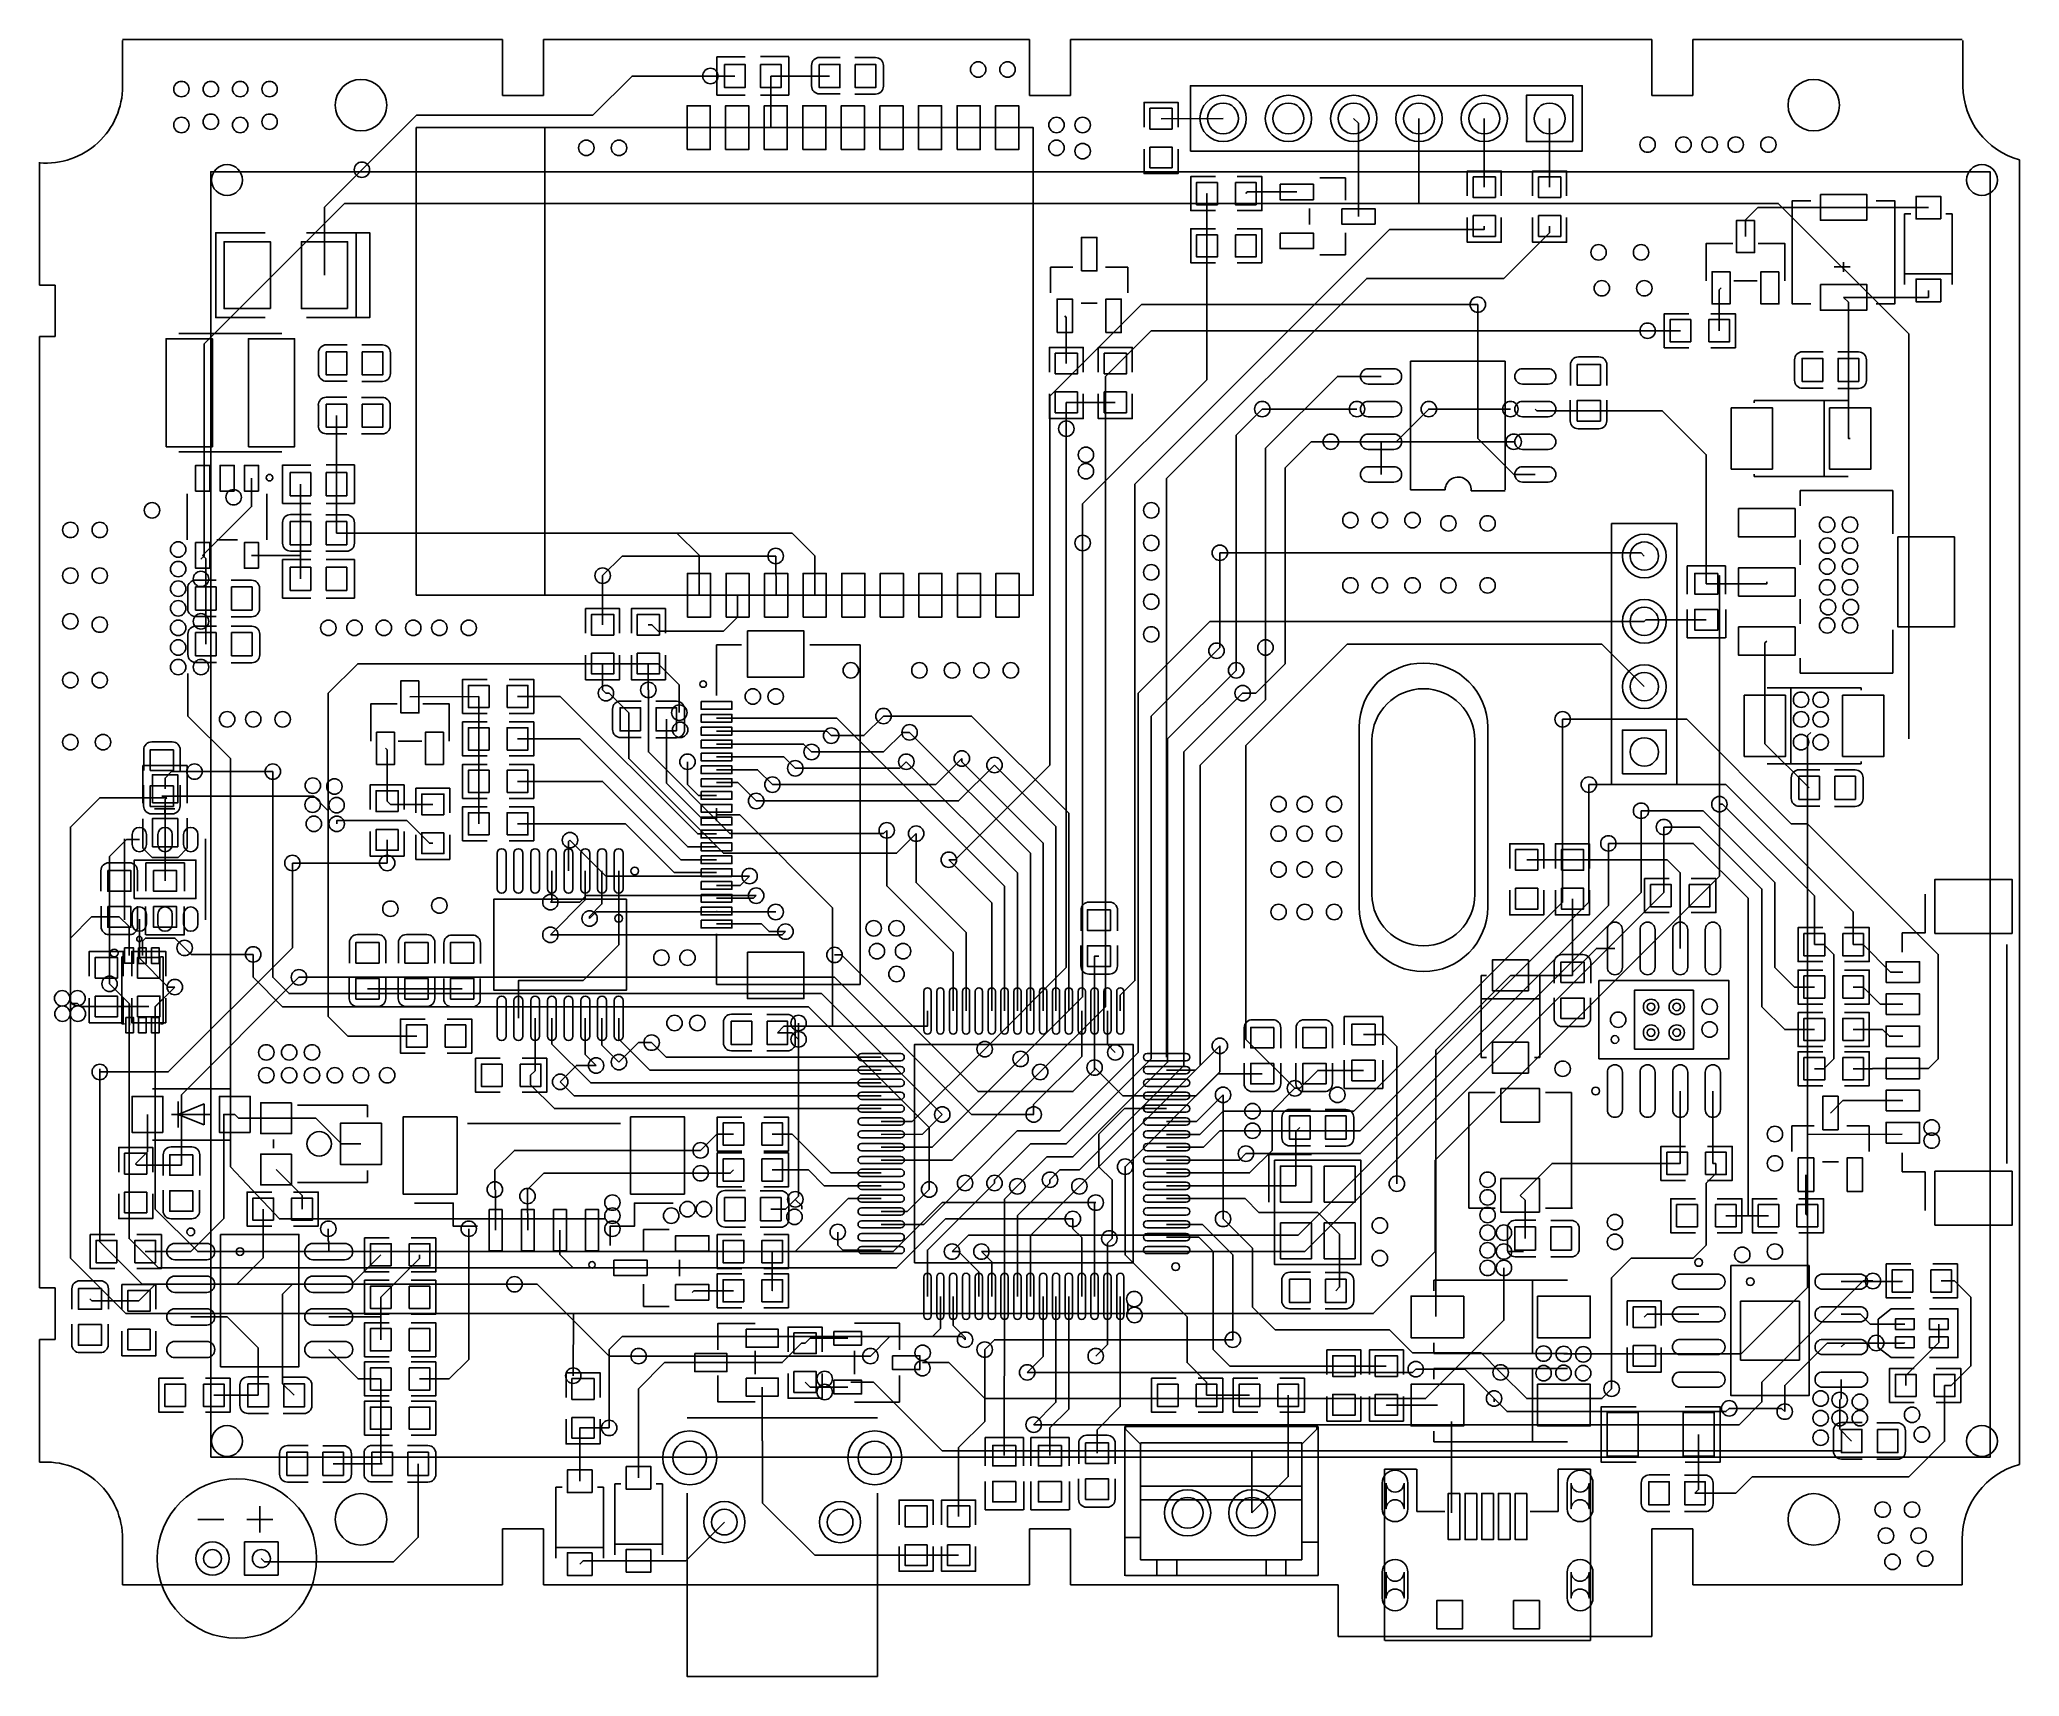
# Model space of a CAD drawing. Header units: millimetres. Extents: x -12.5 to 64.5, y -6.1 to 57.5.
import ezdxf

# ---------------------------------------------------------------- set-up
doc = ezdxf.new("R2010")
doc.units = ezdxf.units.MM

msp = doc.modelspace()

# ---------------------------------------------------------------- linework, layer by layer
for points in [[(-9.271, 57.55), (5.499, 57.55)], [(-9.27, 57.521), (-9.27, 55.741)], [(5.499, 55.373), (5.499, 57.55)], [(7.099, 55.373), (7.099, 57.55)], [(7.099, 57.55), (25.999, 57.55)], [(25.999, 55.373), (25.999, 57.55)], [(27.599, 55.373), (27.599, 57.55)], [(27.599, 57.55), (50.199, 57.55)], [(50.199, 55.373), (50.199, 57.55)], [(51.799, 55.373), (51.799, 57.55)], [(51.799, 57.55), (62.27, 57.55)], [(62.303, 57.521), (62.303, 55.741)], [(14.94, 56.884), (13.839, 56.884)], [(13.84, 56.884), (13.84, 55.384)], [(15.541, 56.889), (16.641, 56.889)], [(16.641, 56.884), (16.641, 55.384)], [(17.525, 56.546), (17.525, 55.746)], [(18.634, 56.856), (17.834, 56.856)], [(19.21, 56.85), (20.01, 56.85)], [(20.32, 56.54), (20.32, 55.74)], [(0.036, 52.488), (2.158, 54.61), (9.016, 54.61), (10.54, 56.134), (13.589, 56.134)], [(13.588, 56.134), (14.541, 56.134)], [(15.94, 56.134), (15.94, 54.125), (16.131, 54.125)], [(15.94, 56.134), (18.224, 56.134)], [(45.593, 53.213), (47.498, 53.213), (47.498, 55.753), (32.258, 55.753), (32.258, 53.213)], [(5.499, 55.373), (7.099, 55.373)], [(14.94, 55.384), (13.839, 55.384)], [(15.541, 55.389), (16.641, 55.389)], [(18.634, 55.436), (17.834, 55.436)], [(19.21, 55.43), (20.01, 55.43)], [(25.999, 55.373), (27.599, 55.373)], [(30.454, 54.147), (30.454, 55.106), (31.776, 55.106), (31.776, 54.147)], [(50.199, 55.373), (51.799, 55.373)], [(7.146, 35.941), (7.146, 54.125)], [(31.114, 54.473), (33.527, 54.483)], [(38.607, 54.483), (38.793, 54.298), (38.793, 50.673)], [(41.147, 54.483), (41.148, 51.181), (42.29, 51.181), (55.117, 51.181), (60.197, 46.101), (60.197, 30.353)], [(43.687, 54.483), (43.687, 51.806)], [(46.227, 54.483), (46.227, 51.806)], [(30.454, 53.295), (30.454, 52.336), (31.776, 52.336), (31.776, 53.295)], [(32.258, 53.213), (45.593, 53.213)], [(-12.5, 48), (-12.5, 52.779)], [(-1.421, 48.387), (-1.421, 51.031), (0.035, 52.487)], [(44.349, 51.48), (44.349, 52.439), (43.027, 52.439), (43.027, 51.48)], [(46.889, 51.48), (46.889, 52.439), (45.567, 52.439), (45.567, 51.48)], [(64.499, 2.129), (64.499, 52.871)], [(33.229, 52.223), (32.27, 52.223), (32.27, 50.901), (33.229, 50.901)], [(34.081, 52.223), (35.04, 52.223), (35.04, 50.901), (34.081, 50.901)], [(34.409, 51.562), (34.47, 51.623), (36.392, 51.623)], [(38.292, 52.173), (37.292, 52.173)], [(38.292, 52.173), (38.292, 51.309)], [(42.29, 51.181), (-0.636, 51.181), (-6.097, 45.72), (-6.097, 37.465), (-6.224, 37.338)], [(32.902, 51.562), (32.902, 51.562), (32.902, 49.53)], [(36.892, 50.987), (36.892, 50.359)], [(53.847, 49.896), (53.847, 50.546), (54.327, 51.026), (57.66, 51.026)], [(56.389, 51.276), (55.659, 51.276), (55.659, 47.276), (56.389, 47.276)], [(57.66, 51.026), (60.962, 51.014)], [(58.929, 51.276), (59.659, 51.276), (59.659, 47.276), (58.929, 47.276)], [(43.687, 50.3), (43.687, 50.165), (40.004, 50.165), (30.098, 40.259), (30.098, 20.955), (29.532, 20.386), (29.532, 19.774)], [(46.227, 50.3), (46.227, 50.038), (44.449, 48.26), (39.115, 48.26), (31.33, 40.475), (31.33, 17.973)], [(33.229, 50.191), (32.27, 50.191), (32.27, 48.869), (33.229, 48.869)], [(34.081, 50.191), (35.04, 50.191), (35.04, 48.869), (34.081, 48.869)], [(44.349, 50.628), (44.349, 49.669), (43.027, 49.669), (43.027, 50.628)], [(46.889, 50.628), (46.889, 49.669), (45.567, 49.669), (45.567, 50.628)], [(60.035, 48.027), (60.035, 50.779)], [(60.035, 50.779), (60.278, 50.779)], [(61.887, 50.779), (61.644, 50.779)], [(61.887, 48.027), (61.887, 50.779)], [(-3.721, 46.737), (-5.648, 46.737), (-5.648, 50.037), (-3.721, 50.037)], [(-2.121, 50.037), (-0.194, 50.037), (-0.194, 46.737), (0.339, 46.737), (0.339, 50.037), (-0.194, 50.037)], [(28.066, 37.973), (28.066, 39.497), (32.892, 44.323), (32.892, 49.53)], [(38.292, 50.037), (38.292, 49.173)], [(52.322, 48.169), (52.322, 49.621), (53.353, 49.621)], [(55.374, 48.169), (55.374, 49.621), (54.343, 49.621)], [(26.821, 48.706), (27.685, 48.706)], [(26.821, 48.706), (26.821, 47.706)], [(28.957, 48.706), (29.821, 48.706)], [(29.821, 48.706), (29.821, 47.706)], [(38.292, 49.173), (37.292, 49.173)], [(57.299, 48.716), (57.919, 48.716)], [(57.659, 48.514), (57.659, 48.895)], [(-11.9, 48), (-12.5, 48)], [(-11.9, 46), (-11.9, 48)], [(52.897, 47.894), (52.824, 47.821), (52.824, 46.228)], [(54.303, 48.169), (53.393, 48.169)], [(57.66, 47.526), (60.962, 47.526), (60.962, 47.793)], [(60.035, 48.436), (61.887, 48.436)], [(22.859, 25.654), (23.113, 25.654), (26.796, 29.337), (26.796, 43.688), (30.352, 47.244), (43.434, 47.244)], [(28.007, 47.306), (28.635, 47.306)], [(43.433, 47.244), (43.433, 42.037), (44.83, 40.64), (45.671, 40.64)], [(57.66, 47.526), (57.85, 47.336), (57.85, 44.704)], [(-2.121, 46.737), (-0.194, 46.737)], [(26.416, 17.399), (28.956, 19.939), (28.956, 44.45), (30.734, 46.228), (50.038, 46.228)], [(27.37, 46.807), (27.431, 46.746), (27.431, 44.951)], [(50.037, 46.228), (51.317, 46.228)], [(51.644, 45.567), (50.685, 45.567), (50.685, 46.889), (51.644, 46.889)], [(52.496, 45.567), (53.455, 45.567), (53.455, 46.889), (52.496, 46.889)], [(-12.5, 9), (-12.5, 46)], [(-12.5, 46), (-11.9, 46)], [(-7.08, 46.115), (-3.08, 46.115)], [(-0.543, 45.68), (-1.343, 45.68)], [(0.033, 45.674), (0.833, 45.674)], [(26.771, 44.622), (26.771, 45.581), (28.093, 45.581), (28.093, 44.622)], [(28.676, 44.622), (28.676, 45.581), (29.998, 45.581), (29.998, 44.622)], [(-1.652, 45.37), (-1.652, 44.57)], [(1.143, 45.364), (1.143, 44.564)], [(40.818, 40.045), (40.818, 45.045)], [(40.818, 45.045), (44.501, 45.045)], [(44.501, 40.045), (44.501, 45.045)], [(47.036, 44.102), (47.036, 44.902)], [(47.346, 45.212), (48.146, 45.212)], [(48.456, 44.102), (48.456, 44.902)], [(55.753, 44.298), (55.753, 45.098)], [(56.863, 45.408), (56.063, 45.408)], [(57.439, 45.402), (58.239, 45.402)], [(57.85, 44.704), (57.85, 42.037), (57.919, 42.037)], [(58.548, 44.292), (58.548, 45.092)], [(-0.543, 44.26), (-1.343, 44.26)], [(0.033, 44.254), (0.833, 44.254)], [(39.671, 44.45), (37.972, 44.45), (35.178, 41.656), (35.178, 33.909)], [(56.863, 43.988), (56.063, 43.988)], [(57.439, 43.982), (58.239, 43.982)], [(-1.659, 43.332), (-1.659, 42.532)], [(-0.55, 43.641), (-1.35, 43.641)], [(0.026, 43.636), (0.826, 43.636)], [(1.136, 43.326), (1.136, 42.526)], [(26.771, 43.77), (26.771, 42.811), (28.093, 42.811), (28.093, 43.77)], [(27.431, 42.418), (27.431, 43.442)], [(27.431, 43.442), (29.336, 43.442)], [(28.676, 43.77), (28.676, 42.811), (29.998, 42.811), (29.998, 43.77)], [(34.036, 33.02), (34.036, 42.164), (35.052, 43.18)], [(35.052, 43.18), (38.735, 43.18)], [(39.671, 41.91), (40.258, 41.91), (41.528, 43.18)], [(41.529, 43.18), (41.529, 43.18), (44.704, 43.18)], [(45.671, 43.18), (45.737, 43.114), (47.751, 43.114)], [(47.03, 43.526), (47.03, 42.726)], [(48.45, 43.526), (48.45, 42.726)], [(54.181, 43.513), (57.833, 43.513)], [(54.181, 43.513), (54.181, 43.428)], [(56.911, 43.513), (56.911, 40.561)], [(-0.953, 42.926), (-0.953, 39.558), (-0.951, 39.563), (-0.951, 40.259)], [(27.432, 42.418), (27.432, 21.463), (24.257, 18.288)], [(47.34, 42.417), (48.14, 42.417)], [(47.751, 43.114), (50.611, 43.114), (52.323, 41.402), (52.323, 36.386)], [(-0.55, 42.222), (-1.35, 42.222)], [(0.026, 42.216), (0.826, 42.216)], [(34.29, 32.131), (34.798, 32.131), (35.941, 33.274), (35.941, 40.894), (36.957, 41.91), (37.719, 41.91)], [(37.719, 41.91), (44.831, 41.91)], [(39.671, 41.91), (39.671, 40.64)], [(-7.08, 41.515), (-3.08, 41.515)], [(-3.052, 39.509), (-3.052, 41.009)], [(-1.952, 41.004), (-3.052, 41.004)], [(-1.351, 41.009), (-0.25, 41.009)], [(-0.251, 39.509), (-0.251, 41.009)], [(-6.158, 37.488), (-4.258, 39.388), (-4.258, 40.488)], [(-2.35, 40.259), (-2.35, 36.576)], [(-0.951, 38.354), (-0.951, 38.354), (-0.951, 40.259)], [(40.818, 40.045), (42.164, 40.045)], [(54.181, 40.561), (54.181, 40.646)], [(54.181, 40.561), (57.833, 40.561)], [(-6.757, 38.089), (-6.757, 39.889)], [(-3.657, 38.089), (-3.657, 39.889)], [(-1.952, 39.504), (-3.052, 39.504)], [(-1.351, 39.509), (-0.25, 39.509)], [(43.18, 40.005), (44.501, 40.005)], [(59.576, 40.008), (55.976, 40.008)], [(55.976, 39.423), (55.976, 40.008)], [(59.576, 38.323), (59.576, 40.008)], [(-3.049, 38.766), (-3.049, 37.966)], [(-1.94, 39.076), (-2.74, 39.076)], [(-1.364, 39.07), (-0.564, 39.07)], [(-0.254, 38.76), (-0.254, 37.96)], [(48.641, 38.735), (51.181, 38.735), (51.181, 28.575), (48.641, 28.575), (48.641, 30.48)], [(48.641, 38.735), (48.641, 30.48)], [(-4.807, 38.089), (-5.607, 38.089)], [(17.647, 35.941), (17.647, 37.473), (16.763, 38.354), (-0.951, 38.354)], [(13.146, 35.941), (13.146, 37.496), (12.288, 38.354)], [(25.654, 17.907), (25.654, 17.907), (28.067, 20.32), (28.067, 37.973)], [(55.976, 37.123), (55.976, 38.092)], [(-6.158, 37.488), (-6.033, 37.366), (-6.033, 34.036)], [(-4.258, 37.488), (-2.35, 37.488)], [(-1.951, 37.326), (-3.052, 37.326)], [(-3.051, 37.326), (-3.051, 35.826)], [(-1.94, 37.656), (-2.74, 37.656)], [(-1.364, 37.65), (-0.564, 37.65)], [(-1.35, 37.331), (-0.25, 37.331)], [(-0.25, 37.326), (-0.25, 35.826)], [(16.128, 37.465), (10.16, 37.465), (9.398, 36.703)], [(16.146, 35.941), (16.128, 37.465)], [(33.274, 33.782), (33.401, 33.909), (33.401, 37.592)], [(33.401, 37.592), (49.784, 37.592), (49.911, 37.465)], [(51.574, 35.987), (51.574, 37.088)], [(53.074, 37.087), (51.574, 37.087)], [(53.074, 35.987), (53.074, 37.088)], [(-6.739, 36.22), (-6.739, 35.42)], [(-5.63, 36.529), (-6.43, 36.529)], [(-5.054, 36.524), (-4.254, 36.524)], [(-3.944, 36.214), (-3.944, 35.414)], [(9.397, 34.791), (9.397, 36.703)], [(52.323, 36.386), (54.678, 36.386), (54.678, 36.457)], [(52.832, 36.703), (52.832, 36.703), (52.832, 27.813)], [(-1.951, 35.826), (-3.052, 35.826)], [(-1.35, 35.831), (-0.25, 35.831)], [(10.059, 34.462), (10.059, 35.421), (8.737, 35.421), (8.737, 34.462)], [(11.837, 34.462), (11.837, 35.421), (10.515, 35.421), (10.515, 34.462)], [(11.175, 34.791), (11.312, 34.791), (11.556, 34.544), (14.096, 34.544), (14.645, 35.093), (14.645, 35.941)], [(55.976, 34.823), (55.976, 35.792)], [(-5.63, 35.11), (-6.43, 35.11)], [(-5.621, 34.74), (-6.421, 34.74)], [(-5.054, 35.104), (-4.254, 35.104)], [(-5.045, 34.734), (-4.245, 34.734)], [(23.494, 13.081), (25.526, 15.113), (27.177, 15.113), (30.225, 18.161), (30.225, 32.131), (33.019, 34.925), (49.91, 34.925)], [(49.91, 34.925), (49.974, 34.986), (52.323, 34.986)], [(51.579, 35.386), (51.579, 34.286)], [(53.079, 35.386), (53.079, 34.286)], [(-6.731, 33.63), (-6.731, 34.43)], [(-3.936, 33.624), (-3.936, 34.424)], [(14.796, 34.009), (13.828, 34.009)], [(13.828, 34.009), (13.828, 32.036)], [(19.416, 34.009), (17.46, 34.009)], [(19.416, 34.009), (19.416, 20.805)], [(19.416, 20.801), (19.416, 34.009)], [(27.939, 12.954), (32.638, 17.653), (32.638, 29.337), (35.178, 31.877), (35.178, 33.909)], [(49.91, 32.385), (48.259, 34.036), (38.353, 34.036), (34.416, 30.099), (34.416, 18.669), (36.321, 16.764)], [(53.074, 34.286), (51.574, 34.286)], [(54.678, 34.158), (54.604, 34.084), (54.604, 30.861)], [(59.576, 32.908), (59.576, 34.592)], [(-5.621, 33.32), (-6.421, 33.32)], [(-5.045, 33.314), (-4.245, 33.314)], [(12.379, 31.374), (12.379, 32.451), (11.556, 33.274), (-0.128, 33.274), (-1.271, 32.131), (-1.271, 27.305)], [(10.059, 33.61), (10.059, 32.651), (8.737, 32.651), (8.737, 33.61)], [(9.524, 32.131), (9.397, 32.258), (9.397, 33.282)], [(11.837, 33.61), (11.837, 32.651), (10.515, 32.651), (10.515, 33.61)], [(11.175, 32.258), (11.175, 33.282), (11.175, 33.282)], [(24.638, 13.081), (24.638, 13.208), (26.035, 14.605), (27.432, 14.605), (30.733, 17.906), (30.733, 31.241), (33.274, 33.782)], [(55.976, 32.908), (55.976, 33.492)], [(-5.08, 13.716), (-5.081, 13.716), (-5.081, 29.591), (-6.732, 31.242), (-6.732, 32.893)], [(4.908, 31.343), (3.949, 31.343), (3.949, 32.665), (4.908, 32.665)], [(5.76, 31.343), (6.719, 31.343), (6.719, 32.665), (5.76, 32.665)], [(25.526, 12.954), (26.669, 14.097), (27.685, 14.097), (31.369, 17.78), (31.369, 30.353), (34.036, 33.02)], [(59.576, 32.908), (55.976, 32.908)], [(0.378, 30.262), (0.378, 31.714), (1.41, 31.714)], [(1.904, 31.989), (4.581, 32.004)], [(3.43, 30.262), (3.43, 31.714), (2.399, 31.714)], [(4.581, 32.004), (4.581, 27.051)], [(13.83, 26.655), (13.095, 26.655), (7.746, 32.004), (6.088, 32.004)], [(9.525, 32.131), (9.652, 32.131), (10.414, 31.369), (10.414, 29.591), (14.097, 25.908), (20.828, 25.908), (21.59, 26.67)], [(10.896, 31.825), (10.096, 31.825)], [(11.176, 32.258), (11.176, 29.845), (14.351, 26.67), (20.32, 26.67), (20.447, 26.797)], [(11.472, 31.819), (12.272, 31.819)], [(26.796, 13.208), (27.177, 13.589), (27.94, 13.589), (32.004, 17.653), (32.004, 29.845), (34.29, 32.131)], [(58.341, 32.337), (54.689, 32.337)], [(55.611, 29.385), (55.611, 32.337)], [(58.341, 32.337), (58.341, 32.252)], [(4.908, 29.692), (3.949, 29.692), (3.949, 31.014), (4.908, 31.014)], [(5.76, 29.692), (6.719, 29.692), (6.719, 31.014), (5.76, 31.014)], [(9.786, 30.715), (9.786, 31.515)], [(11.876, 31.115), (11.876, 28.636), (13.24, 27.272), (13.83, 27.272), (13.83, 27.44)], [(12.581, 30.709), (12.581, 31.509)], [(25.031, 19.774), (25.031, 24.625), (18.501, 31.156), (13.827, 31.156)], [(18.288, 30.48), (19.558, 30.48), (20.32, 31.242)], [(20.32, 31.242), (23.749, 31.242), (27.53, 27.46), (27.53, 19.774)], [(46.735, 31.115), (46.735, 24.002), (38.608, 15.875), (34.671, 15.875)], [(59.966, 17.536), (60.969, 17.536), (61.34, 17.907), (61.34, 21.971), (56.26, 27.051), (55.625, 27.051), (51.561, 31.115), (46.735, 31.115)], [(56.324, 28.448), (54.604, 30.168), (54.604, 30.861)], [(-7.341, 30.234), (-8.141, 30.234)], [(2.36, 30.262), (1.449, 30.262)], [(13.83, 26.155), (12.707, 26.155), (8.508, 30.353), (6.088, 30.353)], [(10.896, 30.405), (10.096, 30.405)], [(11.472, 30.4), (12.272, 30.4)], [(13.827, 30.655), (18.112, 30.655), (18.287, 30.48)], [(13.827, 30.155), (17.215, 30.155), (17.525, 29.845)], [(17.525, 29.845), (20.319, 29.845), (21.081, 30.607), (21.335, 30.607)], [(26.032, 19.774), (26.032, 25.911), (21.336, 30.607)], [(46.776, 6.434), (53.677, 6.434), (56.26, 9.017), (56.26, 30.48), (56.387, 30.607)], [(-8.484, 29.324), (-8.484, 27.851)], [(-8.484, 29.324), (-6.756, 29.324)], [(-8.451, 29.125), (-8.451, 29.925)], [(-7.032, 29.125), (-7.032, 29.925)], [(-6.756, 29.324), (-6.756, 27.851)], [(0.954, 29.987), (1.015, 29.926), (1.015, 27.93)], [(4.908, 28.041), (3.949, 28.041), (3.949, 29.363), (4.908, 29.363)], [(5.76, 28.041), (6.719, 28.041), (6.719, 29.363), (5.76, 29.363)], [(13.827, 28.156), (13.121, 28.156), (12.699, 28.575), (12.699, 29.464)], [(13.827, 29.655), (16.446, 29.655), (16.89, 29.21)], [(15.367, 27.94), (23.241, 27.94), (24.638, 29.337)], [(16.002, 28.575), (22.352, 28.575), (23.368, 29.591)], [(16.891, 29.21), (20.954, 29.21), (21.208, 29.464)], [(25.531, 19.774), (25.531, 25.141), (21.208, 29.464)], [(23.368, 29.591), (23.368, 29.466), (26.532, 26.302), (26.532, 19.774)], [(27.03, 19.774), (27.03, 26.945), (24.638, 29.337)], [(58.341, 29.385), (54.689, 29.385)], [(58.341, 29.385), (58.341, 29.47)], [(-8.457, 28.549), (-8.457, 27.749)], [(-7.621, 28.41), (-7.621, 28.829), (-7.367, 29.083), (-6.478, 29.083)], [(-7.037, 28.549), (-7.037, 27.749)], [(-3.429, 29.083), (-6.477, 29.083), (-6.477, 29.083)], [(-3.43, 29.083), (-3.43, 21.082), (-2.795, 20.447), (17.906, 20.447), (22.605, 15.748)], [(1.677, 27.604), (1.677, 28.563), (0.355, 28.563), (0.355, 27.604)], [(13.83, 25.654), (12.445, 25.654), (9.397, 28.702), (6.088, 28.702)], [(13.827, 29.154), (15.422, 29.154), (16.001, 28.575)], [(13.827, 28.654), (14.652, 28.654), (15.366, 27.94)], [(47.752, 28.575), (47.752, 24.003), (38.862, 15.113), (34.671, 15.113)], [(58.031, 22.352), (58.031, 23.63), (53.085, 28.575), (47.751, 28.575)], [(55.626, 28.042), (55.626, 28.842)], [(56.736, 29.152), (55.936, 29.152)], [(57.312, 29.146), (58.112, 29.146)], [(58.421, 28.036), (58.421, 28.836)], [(-7.557, 28.067), (-10.161, 28.067), (-11.304, 26.924), (-11.304, 20.447)], [(-7.748, 28.128), (-1.84, 28.128), (-1.271, 27.559)], [(-7.557, 28.067), (-7.621, 28.006), (-7.621, 26.439)], [(1.015, 27.93), (1.142, 27.803), (2.793, 27.803)], [(3.455, 27.477), (3.455, 28.436), (2.133, 28.436), (2.133, 27.477)], [(52.832, 27.813), (52.832, 25.02), (41.782, 13.97), (41.782, 10.414), (39.369, 8.001), (29.827, 8.001), (29.827, 8.382)], [(52.831, 27.813), (52.958, 27.813), (56.524, 24.25), (56.524, 22.352)], [(56.736, 27.732), (55.936, 27.732)], [(57.312, 27.726), (58.112, 27.726)], [(-8.484, 27.241), (-8.484, 26.099)], [(-7.347, 27.439), (-8.147, 27.439)], [(-8.026, 27.635), (-7.239, 27.635)], [(-7.628, 27.635), (-7.628, 27.46)], [(-6.756, 27.267), (-6.756, 26.099)], [(-1.271, 27.305), (-1.271, 19.558), (-0.509, 18.796), (2.168, 18.796)], [(-0.946, 27.051), (-0.946, 27.178), (1.777, 27.178), (2.659, 26.297), (2.793, 26.297)], [(4.908, 26.39), (3.949, 26.39), (3.949, 27.712), (4.908, 27.712)], [(5.76, 26.39), (6.719, 26.39), (6.719, 27.712), (5.76, 27.712)], [(6.088, 27.051), (10.286, 27.051), (12.184, 25.154), (13.83, 25.154)], [(13.83, 27.155), (13.83, 27.656)], [(13.83, 27.397), (14.729, 27.397), (18.343, 23.782), (18.343, 19.177)], [(49.783, 27.559), (49.783, 24.384), (36.448, 11.049), (23.621, 11.049), (22.986, 10.414)], [(56.524, 20.701), (55.752, 20.701), (54.99, 21.463), (54.99, 24.765), (52.196, 27.559), (49.783, 27.559)], [(-9.78, 20.828), (-9.78, 25.781), (-9.119, 26.439), (-8.619, 26.439)], [(-9.196, 23.316), (-9.196, 26.468)], [(-7.621, 26.708), (-7.621, 26.708), (-7.621, 24.829)], [(-6.044, 23.316), (-6.044, 26.468)], [(1.677, 26.752), (1.677, 25.793), (0.355, 25.793), (0.355, 26.752)], [(1.015, 26.424), (1.015, 25.527)], [(3.455, 26.625), (3.455, 25.666), (2.133, 25.666), (2.133, 26.625)], [(8.071, 25.217), (8.071, 26.36), (8.127, 26.416)], [(15.113, 25.019), (9.525, 25.019), (8.128, 26.416)], [(20.447, 26.797), (20.447, 24.638), (23.031, 22.054), (23.031, 19.774)], [(21.589, 26.67), (21.589, 24.765), (23.532, 22.825), (23.532, 19.774)], [(50.672, 26.924), (50.672, 24.384), (36.702, 10.414), (24.129, 10.414)], [(48.514, 26.289), (48.514, 23.876), (38.862, 14.224), (34.417, 14.224)], [(46, 25.318), (46, 26.277), (44.678, 26.277), (44.678, 25.318)], [(46.456, 25.318), (46.456, 26.277), (47.778, 26.277), (47.778, 25.318)], [(53.946, 11.811), (53.946, 24.158), (51.815, 26.289), (48.513, 26.289)], [(56.524, 19.05), (55.371, 19.05), (54.482, 19.939), (54.482, 24.511), (52.069, 26.924), (50.672, 26.924)], [(-2.667, 25.527), (-2.667, 22.226), (-7.494, 17.399), (-10.161, 17.399)], [(-9.804, 25.535), (-9.004, 25.535)], [(-8.484, 26.099), (-8.128, 25.743), (-7.112, 25.743), (-6.756, 26.099)], [(-8.37, 24.43), (-8.37, 25.531)], [(-8.37, 25.53), (-6.87, 25.53)], [(-6.87, 24.43), (-6.87, 25.531)], [(1.016, 25.527), (1.016, 25.527), (-2.667, 25.527)], [(24.531, 19.774), (24.531, 23.876), (24.531, 23.983), (22.859, 25.654)], [(45.338, 25.644), (47.116, 25.644), (47.116, 25.644)], [(47.116, 25.644), (47.126, 25.654), (50.799, 25.654), (51.307, 25.146), (51.307, 22.202)], [(-10.113, 24.426), (-10.113, 25.226)], [(-8.694, 24.426), (-8.694, 25.226)], [(10.022, 25.217), (10.022, 22.342), (8.635, 20.955), (6.123, 20.955), (6.123, 19.487)], [(7.421, 25.217), (7.421, 24.059), (7.365, 24.003)], [(7.365, 22.733), (8.722, 24.09), (8.722, 25.217)], [(8.889, 23.368), (8.889, 23.452), (9.372, 23.935), (9.372, 25.217)], [(13.83, 24.656), (14.749, 24.656), (15.112, 25.019)], [(50.882, 23.596), (49.923, 23.596), (49.923, 24.918), (50.882, 24.918)], [(51.734, 23.596), (52.693, 23.596), (52.693, 24.918), (51.734, 24.918)], [(15.366, 24.257), (8.762, 24.257), (8.508, 24.003), (7.365, 24.003)], [(13.83, 24.156), (15.265, 24.156), (15.366, 24.257)], [(29.114, 24.004), (28.314, 24.004)], [(46, 24.466), (46, 23.507), (44.678, 23.507), (44.678, 24.466)], [(46.456, 24.466), (46.456, 23.507), (47.778, 23.507), (47.778, 24.466)], [(47.116, 21.273), (47.116, 21.273), (47.116, 24.138)], [(59.944, 22.811), (60.833, 22.811), (60.833, 24.311)], [(-11.304, 22.606), (-10.481, 23.429), (-9.399, 23.429)], [(-10.108, 23.85), (-10.108, 23.05)], [(-9.399, 23.429), (-9.02, 23.051), (-9.02, 21.925)], [(-8.688, 23.85), (-8.688, 23.05)], [(-7.24, 20.701), (-7.494, 20.701), (-8.619, 21.829), (-8.619, 23.345)], [(-8.375, 23.829), (-8.375, 22.729)], [(-6.875, 23.829), (-6.875, 22.729)], [(16.129, 23.622), (9.144, 23.622), (8.89, 23.368)], [(13.83, 23.655), (13.863, 23.622), (16.128, 23.622)], [(13.83, 23.155), (15.58, 23.155), (15.874, 22.86), (16.509, 22.86)], [(28.004, 22.895), (28.004, 23.695)], [(29.424, 22.895), (29.424, 23.695)], [(-11.303, 22.606), (-11.303, 20.066), (-11.303, 20.066)], [(-9.798, 22.74), (-8.998, 22.74)], [(-8.5, 21.925), (-8.5, 22.489), (-8.383, 22.606), (-7.24, 22.606), (-6.859, 22.225)], [(-8.37, 22.729), (-6.87, 22.729)], [(-0.45, 21.632), (-0.45, 22.432)], [(0.66, 22.741), (-0.14, 22.741)], [(0.969, 21.632), (0.969, 22.432)], [(1.455, 21.632), (1.455, 22.432)], [(2.565, 22.741), (1.765, 22.741)], [(2.874, 21.632), (2.874, 22.432)], [(3.227, 21.616), (3.227, 22.416)], [(3.537, 22.726), (4.337, 22.726)], [(4.647, 21.616), (4.647, 22.416)], [(16.51, 22.86), (16.383, 22.733), (7.366, 22.733)], [(13.828, 22.774), (13.828, 20.801)], [(56.851, 23.013), (55.892, 23.013), (55.892, 21.691), (56.851, 21.691)], [(56.524, 22.352), (56.895, 22.352), (57.276, 21.971), (57.276, 17.907), (56.895, 17.526), (56.524, 17.526)], [(57.703, 23.013), (58.662, 23.013), (58.662, 21.691), (57.703, 21.691)], [(58.031, 22.352), (58.419, 22.352), (59.486, 21.285), (59.966, 21.285)], [(59.944, 22.061), (59.944, 22.811)], [(64.008, 13.843), (64.008, 22.352)], [(-10.567, 21.127), (-10.567, 22.086), (-9.245, 22.086), (-9.245, 21.127)], [(-9.299, 19.274), (-9.299, 21.874)], [(-9.299, 21.874), (-9.249, 21.874)], [(-8.916, 21.127), (-8.916, 22.086), (-7.594, 22.086), (-7.594, 21.127)], [(-7.699, 19.274), (-7.699, 21.874), (-7.799, 21.874)], [(-4.192, 21.971), (-6.604, 21.971), (-6.858, 22.225)], [(-4.192, 21.971), (-4.192, 21.082), (-3.049, 19.939), (17.398, 19.939), (22.097, 15.24), (22.097, 12.827)], [(28.531, 17.569), (28.531, 17.483), (27.685, 16.637), (24.002, 16.637), (18.689, 21.953), (18.414, 21.953)], [(27.998, 22.319), (27.998, 21.519)], [(28.531, 19.774), (28.531, 21.905), (28.701, 21.905)], [(29.418, 22.319), (29.418, 21.519)], [(46.407, 20.854), (46.407, 21.654)], [(46.717, 21.964), (47.517, 21.964)], [(47.116, 21.273), (48.046, 22.202), (48.767, 22.202)], [(47.827, 20.854), (47.827, 21.654)], [(-9.78, 20.828), (-9, 20.048), (-9, 19.223)], [(27.686, 11.684), (22.732, 11.684), (20.827, 9.779), (-7.875, 9.779), (-9.018, 10.922), (-9.018, 20.067), (-9.779, 20.828)], [(-2.414, 21.082), (-6.986, 16.51), (-6.986, 13.78)], [(26.162, 15.748), (23.749, 15.748), (18.415, 21.082), (-2.413, 21.082)], [(-0.456, 21.056), (-0.456, 20.256)], [(0.964, 21.056), (0.964, 20.256)], [(1.449, 21.056), (1.449, 20.256)], [(2.869, 21.056), (2.869, 20.256)], [(3.222, 21.04), (3.222, 20.24)], [(4.641, 21.04), (4.641, 20.24)], [(13.828, 20.801), (19.416, 20.801)], [(13.828, 20.801), (14.796, 20.801)], [(17.46, 20.801), (19.416, 20.801)], [(29.108, 21.209), (28.308, 21.209)], [(41.8, 7.884), (41.8, 18.253), (44.703, 21.158)], [(43.561, 21.158), (43.561, 19.686), (43.561, 19.686), (43.561, 17.958)], [(43.773, 21.158), (43.561, 21.158)], [(44.703, 21.158), (47.116, 21.158), (47.116, 21.273)], [(45.847, 21.158), (45.635, 21.158)], [(45.847, 21.158), (45.847, 17.958)], [(56.851, 20.04), (55.892, 20.04), (55.892, 21.362), (56.851, 21.362)], [(57.703, 20.04), (58.662, 20.04), (58.662, 21.362), (57.703, 21.362)], [(-9.907, 19.947), (-10.913, 19.947), (-11.032, 20.066), (-11.304, 20.066)], [(-11.303, 20.066), (-11.303, 10.159), (-9.145, 8.001), (-8.637, 8.001), (-8.055, 8.001)], [(-10.567, 20.275), (-10.567, 19.316), (-9.245, 19.316), (-9.245, 20.275)], [(-8.916, 20.275), (-8.916, 19.316), (-7.594, 19.316), (-7.594, 20.275)], [(28.575, 12.319), (22.605, 12.319), (20.7, 10.414), (-6.351, 10.414), (-8.001, 12.064), (-8.001, 19.939), (-7.239, 20.701)], [(-7.999, 19.223), (-7.999, 19.942), (-7.24, 20.701)], [(0.253, 20.635), (3.936, 20.635)], [(45.847, 20.248), (43.561, 20.248)], [(46.402, 20.278), (46.402, 19.478)], [(47.821, 20.278), (47.821, 19.478)], [(58.031, 20.701), (58.419, 20.701), (59.085, 20.036), (59.966, 20.036)], [(-9.907, 19.947), (-8.256, 19.947)], [(-9.299, 19.274), (-9.199, 19.274)], [(-7.699, 19.274), (-7.799, 19.274)], [(0.654, 19.946), (-0.146, 19.946)], [(2.495, 18.135), (1.536, 18.135), (1.536, 19.457), (2.495, 19.457)], [(2.559, 19.946), (1.759, 19.946)], [(3.347, 18.135), (4.306, 18.135), (4.306, 19.457), (3.347, 19.457)], [(3.531, 19.931), (4.331, 19.931)], [(6.596, 17.272), (6.771, 17.447), (6.771, 19.487)], [(7.421, 19.487), (7.421, 18.486), (8.935, 16.975), (20.23, 16.975)], [(8.722, 19.487), (8.722, 18.075), (9.143, 17.653)], [(9.372, 19.487), (9.372, 18.441), (10.032, 17.78)], [(10.022, 19.487), (10.022, 18.679), (11.229, 17.473), (20.23, 17.473)], [(14.096, 19.335), (14.096, 18.535)], [(15.205, 19.645), (14.405, 19.645)], [(15.781, 19.639), (16.581, 19.639)], [(16.194, 18.923), (16.448, 19.177), (22.031, 19.177), (22.031, 19.774)], [(16.891, 19.329), (16.891, 18.529)], [(17.018, 19.304), (17.018, 18.669)], [(28.031, 19.774), (28.031, 17.999), (26.161, 16.129), (26.161, 15.748)], [(28.531, 19.774), (28.531, 17.569)], [(29.031, 19.774), (29.031, 18.466), (29.336, 18.161)], [(35.464, 19.432), (34.664, 19.432)], [(36.678, 19.431), (37.478, 19.431)], [(38.239, 18.461), (38.239, 19.562)], [(39.739, 19.561), (38.239, 19.561)], [(39.739, 18.461), (39.739, 19.562)], [(56.851, 18.389), (55.892, 18.389), (55.892, 19.711), (56.851, 19.711)], [(57.703, 18.389), (58.662, 18.389), (58.662, 19.711), (57.703, 19.711)], [(10.032, 17.78), (10.794, 18.542), (11.302, 18.542)], [(11.302, 18.542), (11.302, 18.542), (11.871, 17.973), (20.23, 17.973)], [(16.194, 18.923), (16.763, 18.923), (17.017, 18.669)], [(17.018, 18.669), (17.018, 12.573), (16.891, 12.446)], [(34.354, 18.323), (34.354, 19.123)], [(35.774, 18.323), (35.774, 19.123)], [(36.368, 18.321), (36.368, 19.121)], [(37.788, 18.321), (37.788, 19.121)], [(38.988, 18.86), (39.814, 18.86), (40.289, 18.387), (40.289, 13.056)], [(46.711, 19.169), (47.511, 19.169)], [(58.031, 19.05), (59.181, 19.05), (59.445, 18.786), (59.966, 18.786)], [(5.416, 17.933), (4.457, 17.933), (4.457, 16.611), (5.416, 16.611)], [(6.268, 17.933), (7.227, 17.933), (7.227, 16.611), (6.268, 16.611)], [(15.205, 18.225), (14.405, 18.225)], [(15.781, 18.219), (16.581, 18.219)], [(20.23, 15.474), (21.442, 15.474), (24.256, 18.288)], [(20.23, 14.473), (22.219, 14.473), (25.653, 17.907)], [(33.401, 18.415), (33.401, 17.399), (29.718, 13.716), (29.718, 13.716), (29.718, 13.462)], [(31.33, 17.473), (32.46, 17.473), (33.4, 18.415)], [(34.348, 17.747), (34.348, 16.947)], [(35.768, 17.747), (35.768, 16.947)], [(36.362, 17.745), (36.362, 16.945)], [(37.782, 17.745), (37.782, 16.945)], [(38.244, 17.86), (38.244, 16.76)], [(39.744, 17.86), (39.744, 16.76)], [(43.773, 17.958), (43.561, 17.958)], [(45.847, 17.958), (45.635, 17.958)], [(56.851, 18.187), (55.892, 18.187), (55.892, 16.865), (56.851, 16.865)], [(57.703, 18.187), (58.662, 18.187), (58.662, 16.865), (57.703, 16.865)], [(5.968, 9.144), (-8.51, 9.144), (-10.161, 10.795), (-10.161, 17.526)], [(20.23, 15.974), (7.52, 15.974), (6.596, 16.899), (6.596, 17.272)], [(7.746, 17.018), (8.381, 17.653), (9.143, 17.653)], [(20.23, 16.475), (8.29, 16.475), (7.746, 17.018)], [(20.23, 13.975), (22.991, 13.975), (26.415, 17.399)], [(28.531, 17.569), (28.531, 17.569), (29.628, 16.475), (31.33, 16.475)], [(31.33, 16.475), (32.476, 16.475), (33.337, 17.333), (35.051, 17.333)], [(37.083, 17.333), (36.514, 16.764), (36.321, 16.764)], [(37.083, 17.333), (37.21, 17.46), (38.988, 17.46)], [(58.031, 17.526), (58.78, 17.526), (58.79, 17.536), (59.966, 17.536)], [(-5.105, 16.748), (-8.105, 16.748)], [(-7.113, 16.256), (-7.113, 15.24)], [(36.321, 16.764), (35.432, 15.875), (35.432, 14.351), (34.556, 13.475), (31.33, 13.475)], [(31.33, 15.474), (32.491, 15.474), (33.527, 16.51)], [(33.527, 16.51), (33.527, 11.684)], [(35.458, 16.637), (34.658, 16.637)], [(36.672, 16.636), (37.472, 16.636)], [(39.739, 16.76), (38.239, 16.76)], [(43.085, 12.101), (43.085, 16.601)], [(44.104, 16.601), (43.085, 16.601)], [(47.085, 16.601), (46.066, 16.601)], [(47.085, 16.601), (47.085, 12.101)], [(51.307, 16.657), (51.307, 13.843), (51.19, 13.843)], [(52.577, 16.657), (52.577, 13.843), (52.697, 13.843)], [(57.149, 15.804), (57.632, 16.287), (59.966, 16.287)], [(-8.764, 13.833), (-8.304, 14.293), (-8.304, 15.748)], [(-7.367, 15.748), (-5.843, 15.748)], [(-7.113, 15.748), (-6.097, 16.155)], [(-6.097, 15.342), (-7.113, 15.748)], [(-6.62, 10.414), (-5.335, 11.699), (-5.335, 15.748), (-4.906, 15.748)], [(-6.097, 16.155), (-6.097, 15.342)], [(-4.906, 15.748), (-4.761, 15.606), (-3.3, 15.606)], [(-3.3, 15.606), (-1.761, 15.606), (-0.763, 14.605), (-0.001, 14.605)], [(-1.551, 16.105), (-2.47, 16.105)], [(-1.551, 16.105), (0.249, 16.105)], [(0.249, 16.105), (0.249, 15.636)], [(0.249, 16.105), (0.249, 15.636)], [(0.249, 16.105), (0.249, 15.636)], [(10.087, 15.4), (4.137, 15.4)], [(14.814, 15.647), (13.855, 15.647), (13.855, 14.325), (14.814, 14.325)], [(15.666, 15.647), (16.625, 15.647), (16.625, 14.325), (15.666, 14.325)], [(20.23, 14.973), (21.843, 14.986), (22.605, 15.748)], [(29.031, 8.674), (29.031, 10.742), (29.209, 10.922), (29.209, 13.208), (28.701, 13.716), (28.701, 14.986), (29.689, 15.974), (31.33, 15.974)], [(31.33, 14.973), (32.628, 14.973), (33.53, 15.875), (34.67, 15.875)], [(35.814, 14.834), (35.814, 15.634)], [(36.924, 15.944), (36.124, 15.944)], [(37.5, 15.938), (38.3, 15.938)], [(38.609, 14.828), (38.609, 15.628)], [(-5.105, 14.748), (-8.105, 14.748)], [(-3.401, 14.774), (-3.401, 14.436)], [(13.207, 14.351), (13.842, 14.986), (14.487, 14.986)], [(20.23, 13.475), (18.275, 13.475), (16.763, 14.986), (15.994, 14.986)], [(31.33, 14.473), (32.763, 14.473), (33.403, 15.113), (34.67, 15.113)], [(36.512, 15.24), (36.362, 15.09), (36.362, 13.038)], [(55.65, 15.305), (56.514, 15.305)], [(55.65, 15.305), (55.65, 14.305)], [(56.26, 14.968), (59.943, 14.986)], [(57.786, 15.305), (58.65, 15.305)], [(58.65, 15.305), (58.65, 14.305)], [(-8.102, 13.507), (-8.102, 14.466), (-9.424, 14.466), (-9.424, 13.507)], [(-7.689, 13.377), (-7.689, 14.177)], [(-6.579, 14.486), (-7.379, 14.486)], [(-6.27, 13.377), (-6.27, 14.177)], [(13.208, 14.351), (5.969, 14.351), (5.207, 13.589), (5.207, 12.827)], [(14.814, 14.25), (13.855, 14.25), (13.855, 12.928), (14.814, 12.928)], [(15.666, 14.25), (16.625, 14.25), (16.625, 12.928), (15.666, 12.928)], [(31.33, 13.975), (34.167, 13.975), (34.416, 14.224)], [(36.961, 14.195), (35.304, 14.195), (35.304, 12.338)], [(36.924, 14.524), (36.124, 14.524)], [(37.5, 14.518), (38.3, 14.518)], [(51.517, 13.182), (50.558, 13.182), (50.558, 14.504), (51.517, 14.504)], [(52.369, 13.182), (53.328, 13.182), (53.328, 14.504), (52.369, 14.504)], [(56.836, 13.905), (57.464, 13.905)], [(59.944, 14.261), (59.944, 13.511)], [(-8.764, 13.833), (-8.71, 13.78), (-6.986, 13.78)], [(-5.08, 13.716), (-3.176, 11.684), (9.524, 11.684)], [(-3.3, 13.604), (-2.294, 12.599), (-2.294, 12.065)], [(0.249, 13.105), (-2.47, 13.105)], [(-1.551, 13.105), (0.249, 13.105)], [(0.249, 13.574), (0.249, 13.105)], [(0.249, 13.574), (0.249, 13.105)], [(0.249, 13.574), (0.249, 13.105)], [(6.477, 12.573), (6.477, 12.827), (7.112, 13.462), (13.208, 13.462)], [(13.207, 13.462), (14.36, 13.462), (14.487, 13.589)], [(15.994, 13.589), (17.398, 13.589), (18.013, 12.974), (20.23, 12.974)], [(25.531, 8.674), (25.531, 11.816), (26.796, 13.081), (26.796, 13.208)], [(32.885, 4.826), (32.885, 5.342), (32.13, 6.096), (32.13, 7.874), (29.717, 10.287), (29.717, 13.716)], [(45.084, 12.601), (46.326, 13.843), (51.19, 13.843)], [(52.697, 13.843), (52.697, 13.455), (52.323, 13.081), (52.323, 10.668), (51.815, 10.16), (49.402, 10.16), (48.64, 9.398), (48.64, 5.08)], [(56.253, 11.811), (56.199, 11.864), (56.199, 13.406)], [(59.944, 13.511), (60.833, 13.511), (60.833, 12.011)], [(-8.102, 12.655), (-8.102, 11.696), (-9.424, 11.696), (-9.424, 12.655)], [(-7.695, 12.801), (-7.695, 12.001)], [(-6.275, 12.801), (-6.275, 12.001)], [(-3.474, 11.404), (-4.433, 11.404), (-4.433, 12.726), (-3.474, 12.726)], [(-2.622, 11.404), (-1.663, 11.404), (-1.663, 12.726), (-2.622, 12.726)], [(5.237, 11.25), (5.237, 12.797), (5.206, 12.827)], [(6.476, 12.573), (6.486, 11.25)], [(13.842, 12.477), (13.842, 11.677)], [(14.951, 12.787), (14.151, 12.787)], [(15.527, 12.781), (16.327, 12.781)], [(17.144, 12.065), (17.144, 12.192), (16.89, 12.446), (16.509, 12.065), (15.94, 12.065)], [(15.994, 10.414), (16.89, 10.414), (18.95, 12.474), (20.23, 12.474)], [(16.637, 12.471), (16.637, 11.671)], [(20.23, 11.473), (21.889, 11.473), (23.494, 13.081)], [(20.23, 11.974), (21.246, 11.974), (22.097, 12.827), (22.097, 12.827)], [(22.031, 8.674), (22.031, 10.475), (24.637, 13.081), (24.256, 12.7)], [(25.031, 8.674), (25.031, 12.459), (25.526, 12.954)], [(26.032, 8.674), (26.032, 11.044), (27.939, 12.954)], [(31.33, 12.974), (36.362, 12.974), (36.362, 13.038)], [(31.33, 12.474), (34.388, 12.474), (34.924, 11.938), (37.21, 11.938)], [(45.084, 12.601), (45.277, 12.408), (45.277, 10.922)], [(51.898, 11.15), (50.939, 11.15), (50.939, 12.472), (51.898, 12.472)], [(52.75, 11.15), (53.709, 11.15), (53.709, 12.472), (52.75, 12.472)], [(55.073, 11.15), (54.114, 11.15), (54.114, 12.472), (55.073, 12.472)], [(55.925, 11.15), (56.884, 11.15), (56.884, 12.472), (55.925, 12.472)], [(-6.585, 11.691), (-7.385, 11.691)], [(-3.801, 12.065), (-3.801, 10.168), (-4.827, 9.144), (-6.62, 9.144)], [(4.537, 11.4), (3.587, 11.4), (3.587, 12.3), (2.087, 12.3)], [(9.687, 10.65), (9.687, 11.4), (10.637, 11.4), (10.637, 12.3), (12.137, 12.3)], [(28.031, 8.674), (28.031, 10.958), (27.685, 11.303), (27.685, 11.684)], [(28.531, 8.674), (28.531, 12.319), (28.574, 12.319)], [(33.528, 11.684), (34.67, 10.542), (34.67, 8.255), (35.559, 7.366), (40.005, 7.366), (40.894, 6.477), (43.561, 6.477), (44.323, 5.715)], [(37.21, 11.938), (38.061, 11.087), (38.061, 10.838)], [(43.085, 12.101), (44.104, 12.101)], [(45.694, 11.632), (44.894, 11.632)], [(46.066, 12.101), (47.117, 12.101)], [(46.27, 11.626), (47.07, 11.626)], [(53.078, 11.811), (54.746, 11.811)], [(-9.57, 9.753), (-10.529, 9.753), (-10.529, 11.075), (-9.57, 11.075)], [(-8.718, 9.753), (-7.759, 9.753), (-7.759, 11.075), (-8.718, 11.075)], [(-1.256, 10.414), (-1.256, 10.81), (-1.271, 10.826), (-1.271, 11.303)], [(1.098, 9.626), (0.139, 9.626), (0.139, 10.948), (1.098, 10.948)], [(1.95, 9.626), (2.909, 9.626), (2.909, 10.948), (1.95, 10.948)], [(2.278, 5.461), (3.428, 5.461), (4.19, 6.223), (4.19, 11.303), (4.19, 11.303)], [(7.736, 11.25), (7.736, 10.297), (8.254, 9.779), (10.484, 9.779)], [(10.984, 10.415), (10.984, 11.279)], [(10.984, 11.279), (11.984, 11.279)], [(14.814, 9.753), (13.855, 9.753), (13.855, 11.075), (14.814, 11.075)], [(14.951, 11.367), (14.151, 11.367)], [(15.527, 11.361), (16.327, 11.361)], [(15.666, 9.753), (16.625, 9.753), (16.625, 11.075), (15.666, 11.075)], [(18.541, 11.176), (18.541, 10.668), (18.737, 10.475), (20.23, 10.475)], [(33.908, 6.985), (33.908, 10.287), (32.722, 11.473), (31.33, 11.473)], [(31.33, 10.973), (32.587, 10.973), (33.146, 10.414), (33.146, 6.604), (33.791, 5.962), (38.226, 5.962)], [(37.911, 8.89), (38.061, 9.04), (38.061, 10.838)], [(44.584, 10.522), (44.584, 11.322)], [(47.379, 10.516), (47.379, 11.316)], [(-8.39, 10.414), (-6.62, 10.414)], [(0.771, 10.287), (-0.372, 9.144), (-1.256, 9.144)], [(0.771, 8.636), (2.278, 10.142), (2.278, 10.287)], [(12.384, 9.465), (12.384, 10.093)], [(15.994, 10.414), (15.994, 8.89), (15.994, 8.89)], [(24.03, 8.674), (24.03, 9.624), (23.24, 10.414), (22.986, 10.414)], [(24.531, 8.674), (24.531, 10.013), (24.129, 10.414)], [(44.576, 10.414), (45.211, 10.414)], [(45.694, 10.212), (44.894, 10.212)], [(46.27, 10.207), (47.07, 10.207)], [(-10.135, 9.279), (-10.935, 9.279)], [(1.098, 7.975), (0.139, 7.975), (0.139, 9.297), (1.098, 9.297)], [(1.95, 7.975), (2.909, 7.975), (2.909, 9.297), (1.95, 9.297)], [(14.814, 8.229), (13.855, 8.229), (13.855, 9.551), (14.814, 9.551)], [(15.666, 8.229), (16.625, 8.229), (16.625, 9.551), (15.666, 9.551)], [(21.844, 6.096), (22.86, 6.096), (24.257, 4.699), (41.401, 4.699), (44.449, 7.747), (44.449, 9.779)], [(58.801, 9.271), (58.42, 9.271), (54.482, 5.333), (54.482, 4.571), (53.594, 3.683), (26.162, 3.683)], [(35.813, 9.302), (35.813, 8.502)], [(36.922, 9.612), (36.122, 9.612)], [(37.498, 9.606), (38.298, 9.606)], [(38.608, 9.296), (38.608, 8.496)], [(46.919, 9.3), (41.727, 9.3)], [(41.727, 9.3), (41.727, 8.887)], [(45.557, 6.448), (45.557, 9.3)], [(57.573, 9.246), (59.928, 9.246), (59.953, 9.271)], [(60.28, 8.61), (59.321, 8.61), (59.321, 9.932), (60.28, 9.932)], [(61.132, 8.61), (62.091, 8.61), (62.091, 9.932), (61.132, 9.932)], [(61.587, 5.207), (61.848, 5.207), (62.61, 5.969), (62.61, 8.636), (61.975, 9.271), (61.46, 9.271)], [(-11.9, 9), (-12.5, 9)], [(-11.9, 7), (-11.9, 9)], [(-11.245, 8.17), (-11.245, 8.97)], [(-10.542, 8.573), (-10.468, 8.499), (-8.637, 8.499)], [(-9.826, 8.17), (-9.826, 8.97)], [(-9.297, 8.173), (-9.297, 9.132), (-7.975, 9.132), (-7.975, 8.173)], [(-8.637, 8.499), (-7.992, 9.144), (-6.62, 9.144)], [(-1.256, 9.144), (-2.668, 9.144), (-3.049, 8.763), (-3.049, 5.273), (-2.602, 4.826)], [(0.771, 8.636), (0.771, 6.985)], [(10.794, 6.35), (9.651, 6.35), (6.857, 9.144), (5.968, 9.144)], [(10.984, 8.279), (10.984, 9.143)], [(12.885, 8.829), (12.946, 8.89), (14.487, 8.89)], [(22.532, 8.674), (22.532, 7.417), (22.224, 7.112), (20.573, 7.112), (19.811, 6.35)], [(23.032, 8.674), (23.032, 7.536), (23.494, 7.074), (23.494, 6.985)], [(25.031, 8.674), (25.018, 2.479)], [(26.532, 8.674), (26.532, 6.337), (25.907, 5.715)], [(27.03, 8.674), (27.03, 4.552), (26.161, 3.683)], [(26.796, 2.479), (26.796, 3.556), (27.53, 4.29), (27.53, 8.674)], [(29.031, 8.674), (29.031, 6.805), (28.574, 6.35)], [(29.532, 8.674), (29.532, 4.384), (28.628, 3.482), (28.628, 2.571)], [(50.572, 7.538), (50.572, 8.497), (49.25, 8.497), (49.25, 7.538)], [(29.718, 8.001), (-8.745, 8.001)], [(-6.62, 7.874), (-5.208, 7.874), (-4.001, 6.668), (-4.001, 4.826)], [(-1.256, 7.874), (0.771, 7.874)], [(8.255, 5.588), (8.262, 8.001)], [(10.984, 8.279), (11.984, 8.279)], [(36.922, 8.192), (36.122, 8.192)], [(37.498, 8.186), (38.298, 8.186)], [(49.91, 7.864), (50.022, 7.976), (52.029, 7.976)], [(57.573, 7.976), (58.318, 7.976), (58.699, 7.595), (60.045, 7.595)], [(60.406, 8.189), (59.507, 8.189), (59.007, 7.79)], [(60.406, 6.289), (59.507, 6.289), (59.007, 6.688), (59.007, 7.79)], [(61.006, 6.289), (62.106, 6.289), (62.106, 8.189), (61.006, 8.189)], [(-12.5, 7), (-11.9, 7)], [(-12.5, 2.221), (-12.5, 7)], [(-11.251, 7.594), (-11.251, 6.794)], [(-9.831, 7.594), (-9.831, 6.794)], [(-9.297, 7.321), (-9.297, 6.362), (-7.975, 6.362), (-7.975, 7.321)], [(1.098, 6.324), (0.139, 6.324), (0.139, 7.646), (1.098, 7.646)], [(1.95, 6.324), (2.909, 6.324), (2.909, 7.646), (1.95, 7.646)], [(23.494, 6.985), (23.367, 7.112), (10.159, 7.112), (9.652, 6.605), (9.652, 3.556)], [(15.331, 7.622), (13.879, 7.622), (13.879, 6.591)], [(16.611, 6.522), (16.611, 7.481), (17.933, 7.481), (17.933, 6.522)], [(17.271, 6.851), (17.469, 7.046), (18.93, 7.046)], [(19.19, 7.632), (20.942, 7.632), (20.942, 6.591)], [(24.257, 6.604), (24.638, 6.985), (33.909, 6.985), (33.909, 6.985)], [(61.366, 7.595), (61.366, 6.884)], [(-10.141, 6.484), (-10.941, 6.484)], [(-1.256, 6.604), (-0.113, 5.461), (0.771, 5.461)], [(19.812, 6.35), (10.795, 6.35)], [(13.606, 6.096), (16.382, 6.096), (17.137, 6.851), (17.271, 6.851)], [(15.331, 6.551), (15.331, 5.641)], [(19.19, 5.641), (19.19, 6.551)], [(23.24, 0.117), (23.24, 2.794), (24.256, 3.81), (24.256, 6.604)], [(38.888, 5.633), (38.888, 6.592), (37.566, 6.592), (37.566, 5.633)], [(40.539, 5.633), (40.539, 6.592), (39.217, 6.592), (39.217, 5.633)], [(41.727, 6.448), (41.727, 6.861)], [(46.919, 6.448), (41.727, 6.448)], [(50.572, 6.686), (50.572, 5.727), (49.25, 5.727), (49.25, 6.686)], [(58.928, 6.858), (57.023, 6.858), (55.372, 5.207), (55.372, 4.191)], [(57.573, 6.706), (57.723, 6.858), (58.927, 6.858)], [(58.927, 6.858), (60.019, 6.858), (60.045, 6.884)], [(61.366, 6.884), (60.08, 5.596), (60.08, 5.207)], [(-6.903, 5.487), (-7.862, 5.487), (-7.862, 4.165), (-6.903, 4.165)], [(-6.051, 5.487), (-5.092, 5.487), (-5.092, 4.165), (-6.051, 4.165)], [(-3.598, 5.541), (-4.398, 5.541)], [(-3.022, 5.536), (-2.222, 5.536)], [(1.098, 6.122), (0.139, 6.122), (0.139, 4.8), (1.098, 4.8)], [(0.825, 2.159), (0.771, 2.212), (0.771, 5.461)], [(1.95, 6.122), (2.909, 6.122), (2.909, 4.8), (1.95, 4.8)], [(7.975, 4.744), (7.975, 5.703), (9.297, 5.703), (9.297, 4.744)], [(13.606, 6.096), (11.81, 6.096), (10.794, 5.08), (10.794, 1.611)], [(15.331, 4.57), (13.879, 4.57), (13.879, 5.601)], [(16.611, 5.67), (16.611, 4.711), (17.933, 4.711), (17.933, 5.67)], [(19.19, 4.56), (20.942, 4.56), (20.942, 5.601)], [(25.907, 5.715), (40.893, 5.715), (41.02, 5.842)], [(31.705, 5.487), (30.746, 5.487), (30.746, 4.165), (31.705, 4.165)], [(32.557, 5.487), (33.516, 5.487), (33.516, 4.165), (32.557, 4.165)], [(34.88, 5.487), (33.921, 5.487), (33.921, 4.165), (34.88, 4.165)], [(35.732, 5.487), (36.691, 5.487), (36.691, 4.165), (35.732, 4.165)], [(38.226, 5.962), (39.877, 5.962)], [(41.021, 5.842), (42.926, 5.842), (44.068, 4.699), (44.068, 4.572)], [(46.919, 5.871), (41.727, 5.871)], [(41.727, 5.871), (41.727, 5.458)], [(44.322, 5.715), (45.338, 4.699), (48.26, 4.699), (48.641, 5.08)], [(45.557, 3.019), (45.557, 5.871)], [(57.51, 4.643), (57.573, 4.707), (57.573, 5.436)], [(60.407, 4.546), (59.448, 4.546), (59.448, 5.868), (60.407, 5.868)], [(61.259, 4.546), (62.218, 4.546), (62.218, 5.868), (61.259, 5.868)], [(-5.723, 4.826), (-4.001, 4.826)], [(-4.707, 5.232), (-4.707, 4.432)], [(-1.912, 5.226), (-1.912, 4.426)], [(15.605, 5.146), (15.605, 3.063), (15.62, 3.048), (15.62, 0.635), (17.645, -1.389), (23.24, -1.389)], [(17.271, 5.342), (17.469, 5.146), (18.93, 5.146)], [(34.652, 0.254), (34.652, 2.667), (22.605, 2.667), (19.938, 5.334), (19.049, 5.334)], [(32.885, 4.826), (34.553, 4.826)], [(36.06, 4.826), (36.06, 1.661), (34.652, 0.254)], [(38.888, 4.781), (38.888, 3.822), (37.566, 3.822), (37.566, 4.781)], [(40.539, 4.781), (40.539, 3.822), (39.217, 3.822), (39.217, 4.781)], [(44.068, 4.699), (44.576, 4.191), (53.086, 4.191), (53.213, 4.318)], [(61.587, 5.207), (61.587, 3.041), (60.197, 1.651), (54.101, 1.651), (53.466, 1.016), (51.881, 1.016)], [(57.975, 3.048), (57.51, 3.513), (57.51, 4.643)], [(-3.598, 4.122), (-4.398, 4.122)], [(-3.022, 4.116), (-2.222, 4.116)], [(1.098, 4.598), (0.139, 4.598), (0.139, 3.276), (1.098, 3.276)], [(1.95, 4.598), (2.909, 4.598), (2.909, 3.276), (1.95, 3.276)], [(7.975, 3.892), (7.975, 2.933), (9.297, 2.933), (9.297, 3.892)], [(12.683, 3.943), (20.083, 3.943)], [(39.877, 4.453), (39.887, 4.445), (41.864, 4.445)], [(49.595, 2.223), (48.235, 2.223), (48.235, 4.381), (49.595, 4.381)], [(51.497, 2.223), (52.857, 2.223), (52.857, 4.381), (51.497, 4.381)], [(53.213, 4.318), (55.245, 4.318), (55.372, 4.191)], [(8.508, 1.484), (8.508, 3.556), (9.651, 3.556)], [(24.269, 2.078), (24.269, 3.179)], [(25.769, 3.178), (24.269, 3.178)], [(25.769, 2.078), (25.769, 3.179)], [(26.047, 2.078), (26.047, 3.179)], [(27.547, 3.178), (26.047, 3.178)], [(27.547, 2.078), (27.547, 3.179)], [(28.222, 3.269), (29.022, 3.269)], [(29.712, 3.607), (29.712, -2.193)], [(29.712, 3.607), (37.212, 3.607)], [(29.737, 3.581), (29.737, 3.505), (30.347, 2.896)], [(37.179, 3.581), (37.179, 3.505), (36.57, 2.896)], [(37.23, 3.607), (37.23, -2.184)], [(41.727, 3.019), (41.727, 3.432)], [(42.417, 3.81), (42.417, 0.257)], [(52.024, 3.302), (52.024, 1.161), (51.881, 1.016)], [(57.269, 3.454), (57.269, 2.654)], [(58.378, 3.763), (57.578, 3.763)], [(58.954, 3.758), (59.754, 3.758)], [(60.064, 3.448), (60.064, 2.648)], [(-3.168, 1.759), (-3.168, 2.559)], [(-2.058, 2.869), (-2.858, 2.869)], [(-1.482, 2.863), (-0.682, 2.863)], [(-0.373, 1.753), (-0.373, 2.553)], [(0.119, 2.565), (0.119, 1.765)], [(1.228, 2.874), (0.428, 2.874)], [(1.804, 2.869), (2.604, 2.869)], [(2.914, 2.559), (2.914, 1.759)], [(27.913, 2.159), (27.913, 2.959)], [(29.332, 2.159), (29.332, 2.959)], [(30.321, 2.972), (36.595, 2.972), (36.595, -1.575)], [(30.321, -1.575), (30.321, 2.946), (30.347, 2.946)], [(34.671, 2.667), (57.569, 2.667)], [(46.919, 3.019), (41.727, 3.019)], [(58.378, 2.344), (57.578, 2.344)], [(58.954, 2.338), (59.754, 2.338)], [(2.224, 2.159), (2.224, -0.696), (1.269, -1.651), (-3.75, -1.651), (-3.877, -1.524)], [(-1.078, 2.159), (0.825, 2.159)], [(27.907, 1.583), (27.907, 0.783)], [(29.326, 1.583), (29.326, 0.783)], [(41.054, 1.951), (39.804, 1.951)], [(39.804, 1.951), (39.804, -4.709)], [(41.064, 1.951), (41.064, 0.303)], [(46.566, 1.951), (46.566, 0.303)], [(47.815, 1.951), (46.566, 1.951)], [(47.815, 1.951), (47.815, -4.709)], [(50.901, 1.726), (50.101, 1.726)], [(51.477, 1.72), (52.277, 1.72)], [(-2.058, 1.449), (-2.858, 1.449)], [(-1.482, 1.444), (-0.682, 1.444)], [(1.228, 1.455), (0.428, 1.455)], [(1.804, 1.449), (2.604, 1.449)], [(7.583, -1.503), (7.583, 1.249)], [(7.583, 1.249), (7.826, 1.249)], [(9.435, 1.249), (9.192, 1.249)], [(9.435, -1.503), (9.435, 1.249)], [(9.869, -1.376), (9.869, 1.376)], [(9.869, 1.376), (10.112, 1.376)], [(11.721, 1.376), (11.478, 1.376)], [(11.721, -1.376), (11.721, 1.376)], [(20.083, 1.016), (20.083, -6.107), (12.683, -6.107), (12.683, 1.016)], [(24.274, 1.477), (24.274, 0.377)], [(25.774, 1.477), (25.774, 0.377)], [(26.052, 1.477), (26.052, 0.377)], [(27.552, 1.477), (27.552, 0.377)], [(30.321, 1.295), (36.595, 1.295)], [(49.791, 0.616), (49.791, 1.416)], [(52.586, 0.61), (52.586, 1.41)], [(-6.35, 0), (-5.334, 0)], [(-3.429, 0), (-4.445, 0)], [(-3.937, 0.508), (-3.937, -0.508)], [(22.251, -0.209), (22.251, 0.75), (20.929, 0.75), (20.929, -0.209)], [(22.58, -0.209), (22.58, 0.75), (23.902, 0.75), (23.902, -0.209)], [(25.769, 0.377), (24.269, 0.377)], [(27.547, 0.377), (26.047, 0.377)], [(28.217, 0.473), (29.017, 0.473)], [(30.321, 0.762), (36.595, 0.762)], [(41.064, 0.303), (42.154, 0.303)], [(45.474, 0.303), (46.566, 0.303)], [(50.901, 0.306), (50.101, 0.306)], [(51.477, 0.301), (52.277, 0.301)], [(5.5, -0.373), (5.5, -2.55)], [(5.5, -0.373), (7.1, -0.373)], [(7.1, -0.373), (7.1, -2.55)], [(10.794, -1.61), (12.631, -1.61), (14.134, -0.107)], [(26, -0.373), (26, -2.55)], [(26, -0.373), (27.6, -0.373)], [(27.6, -0.373), (27.6, -2.55)], [(29.712, -0.711), (30.296, -0.711)], [(50.2, -0.373), (51.8, -0.373)], [(50.2, -0.373), (50.2, -4.55)], [(51.8, -0.373), (51.8, -2.55)], [(-9.27, -2.55), (-9.27, -0.77)], [(7.583, -1.094), (9.435, -1.094)], [(9.869, -0.967), (11.721, -0.967)], [(22.251, -1.061), (22.251, -2.02), (20.929, -2.02), (20.929, -1.061)], [(22.58, -1.061), (22.58, -2.02), (23.902, -2.02), (23.902, -1.061)], [(36.62, -0.889), (37.205, -0.889)], [(62.27, -2.55), (62.27, -0.77)], [(8.508, -1.737), (8.635, -1.61), (10.794, -1.61)], [(29.73, -2.184), (37.23, -2.184)], [(36.595, -1.575), (30.321, -1.575)], [(30.956, -2.159), (30.956, -1.575)], [(31.731, -2.172), (31.731, -1.587)], [(35.198, -2.159), (35.198, -1.575)], [(35.973, -2.172), (35.973, -1.587)], [(-9.27, -2.55), (5.5, -2.55)], [(7.1, -2.55), (26, -2.55)], [(27.6, -2.55), (38, -2.55)], [(38, -4.55), (38, -2.55)], [(51.8, -2.55), (62.271, -2.55)], [(38, -4.549), (50.2, -4.549)], [(47.815, -4.709), (39.814, -4.709)]]:
    msp.add_lwpolyline(points)
for points in [[(14.14, 56.584), (14.94, 56.584), (14.94, 55.684), (14.14, 55.684)], [(15.54, 56.584), (16.34, 56.584), (16.34, 55.684), (15.54, 55.684)], [(17.823, 56.584), (18.623, 56.584), (18.623, 55.684), (17.823, 55.684)], [(19.223, 56.584), (20.023, 56.584), (20.023, 55.684), (19.223, 55.684)], [(12.681, 53.275), (12.681, 54.975), (13.581, 54.975), (13.581, 53.275)], [(14.181, 53.275), (14.181, 54.975), (15.081, 54.975), (15.081, 53.275)], [(15.681, 53.275), (15.681, 54.975), (16.581, 54.975), (16.581, 53.275)], [(17.181, 53.275), (17.181, 54.975), (18.081, 54.975), (18.081, 53.275)], [(18.681, 53.275), (18.681, 54.975), (19.581, 54.975), (19.581, 53.275)], [(20.181, 53.275), (20.181, 54.975), (21.081, 54.975), (21.081, 53.275)], [(21.681, 53.275), (21.681, 54.975), (22.581, 54.975), (22.581, 53.275)], [(23.181, 53.275), (23.181, 54.975), (24.081, 54.975), (24.081, 53.275)], [(24.681, 53.275), (24.681, 54.975), (25.581, 54.975), (25.581, 53.275)], [(30.683, 54.071), (31.547, 54.071), (31.547, 54.877), (30.683, 54.877)], [(47.128, 53.583), (45.328, 53.583), (45.328, 55.383), (47.128, 55.383)], [(2.146, 35.941), (2.146, 54.125), (26.146, 54.125), (26.146, 35.941), (2.146, 35.941)], [(30.683, 53.371), (31.547, 53.371), (31.547, 52.565), (30.683, 52.565)], [(-5.843, 2.413), (-5.843, 52.413), (63.357, 52.413), (63.357, 2.413), (-5.843, 2.413)], [(33.305, 51.994), (33.305, 51.13), (32.499, 51.13), (32.499, 51.994)], [(34.005, 51.994), (34.005, 51.13), (34.811, 51.13), (34.811, 51.994)], [(35.742, 51.923), (37.042, 51.923), (37.042, 51.323), (35.742, 51.323)], [(44.12, 51.404), (43.256, 51.404), (43.256, 52.21), (44.12, 52.21)], [(46.66, 51.404), (45.796, 51.404), (45.796, 52.21), (46.66, 52.21)], [(38.142, 50.973), (39.442, 50.973), (39.442, 50.373), (38.142, 50.373)], [(56.759, 51.526), (56.759, 50.526), (58.559, 50.526), (58.559, 51.526)], [(61.441, 50.573), (60.481, 50.573), (60.481, 51.453), (61.441, 51.453)], [(44.12, 50.704), (43.256, 50.704), (43.256, 49.898), (44.12, 49.898)], [(46.66, 50.704), (45.796, 50.704), (45.796, 49.898), (46.66, 49.898)], [(54.198, 50.52), (54.198, 49.27), (53.498, 49.27), (53.498, 50.52)], [(-3.522, 47.087), (-5.322, 47.087), (-5.322, 49.687), (-3.522, 49.687)], [(-0.52, 47.087), (-2.32, 47.087), (-2.32, 49.687), (-0.52, 49.687)], [(28.021, 48.556), (28.021, 49.856), (28.621, 49.856), (28.621, 48.556)], [(33.305, 49.962), (33.305, 49.098), (32.499, 49.098), (32.499, 49.962)], [(34.005, 49.962), (34.005, 49.098), (34.811, 49.098), (34.811, 49.962)], [(35.742, 50.023), (37.042, 50.023), (37.042, 49.423), (35.742, 49.423)], [(53.248, 48.52), (53.248, 47.27), (52.548, 47.27), (52.548, 48.52)], [(55.148, 48.52), (55.148, 47.27), (54.448, 47.27), (54.448, 48.52)], [(56.759, 48.026), (56.759, 47.026), (58.559, 47.026), (58.559, 48.026)], [(61.441, 48.233), (60.481, 48.233), (60.481, 47.353), (61.441, 47.353)], [(27.071, 46.156), (27.071, 47.456), (27.671, 47.456), (27.671, 46.156)], [(28.971, 46.156), (28.971, 47.456), (29.571, 47.456), (29.571, 46.156)], [(51.72, 45.796), (51.72, 46.66), (50.914, 46.66), (50.914, 45.796)], [(52.42, 45.796), (52.42, 46.66), (53.226, 46.66), (53.226, 45.796)], [(-7.58, 41.715), (-7.58, 45.915), (-5.78, 45.915), (-5.78, 41.715)], [(-4.38, 41.715), (-4.38, 45.915), (-2.58, 45.915), (-2.58, 41.715)], [(-1.354, 45.408), (-0.554, 45.408), (-0.554, 44.508), (-1.354, 44.508)], [(0.046, 45.408), (0.846, 45.408), (0.846, 44.508), (0.046, 44.508)], [(27, 44.546), (27.864, 44.546), (27.864, 45.352), (27, 45.352)], [(28.905, 44.546), (29.769, 44.546), (29.769, 45.352), (28.905, 45.352)], [(39.172, 44.75), (40.172, 44.75)], [(45.172, 44.75), (46.172, 44.75)], [(47.302, 44.115), (47.302, 44.915), (48.202, 44.915), (48.202, 44.115)], [(56.85, 44.254), (56.05, 44.254), (56.05, 45.154), (56.85, 45.154)], [(58.25, 44.254), (57.45, 44.254), (57.45, 45.154), (58.25, 45.154)], [(39.172, 44.15), (40.172, 44.15)], [(45.172, 44.15), (46.172, 44.15)], [(-1.354, 43.376), (-0.554, 43.376), (-0.554, 42.476), (-1.354, 42.476)], [(0.046, 43.376), (0.846, 43.376), (0.846, 42.476), (0.046, 42.476)], [(27, 43.846), (27.864, 43.846), (27.864, 43.04), (27, 43.04)], [(28.905, 43.846), (29.769, 43.846), (29.769, 43.04), (28.905, 43.04)], [(39.172, 43.48), (40.172, 43.48)], [(45.172, 43.48), (46.172, 43.48)], [(47.302, 42.715), (47.302, 43.515), (48.202, 43.515), (48.202, 42.715)], [(54.9, 40.849), (54.9, 43.225), (53.292, 43.225), (53.292, 40.849)], [(57.114, 40.849), (57.114, 43.225), (58.722, 43.225), (58.722, 40.849)], [(39.172, 42.88), (40.172, 42.88)], [(45.172, 42.88), (46.172, 42.88)], [(39.172, 42.21), (40.172, 42.21)], [(39.172, 41.61), (40.172, 41.61)], [(45.172, 42.21), (46.172, 42.21)], [(45.172, 41.61), (46.172, 41.61)], [(-5.882, 39.989), (-6.432, 39.989), (-6.432, 40.989), (-5.882, 40.989)], [(-4.932, 39.989), (-5.482, 39.989), (-5.482, 40.989), (-4.932, 40.989)], [(-3.982, 39.989), (-4.532, 39.989), (-4.532, 40.989), (-3.982, 40.989)], [(39.172, 40.94), (40.172, 40.94)], [(45.172, 40.94), (46.172, 40.94)], [(-1.951, 39.809), (-2.751, 39.809), (-2.751, 40.709), (-1.951, 40.709)], [(-0.551, 39.809), (-1.351, 39.809), (-1.351, 40.709), (-0.551, 40.709)], [(39.172, 40.34), (40.172, 40.34)], [(45.172, 40.34), (46.172, 40.34)], [(55.777, 39.308), (55.777, 38.208), (53.577, 38.208), (53.577, 39.308)], [(-2.751, 38.804), (-1.951, 38.804), (-1.951, 37.904), (-2.751, 37.904)], [(-1.351, 38.804), (-0.551, 38.804), (-0.551, 37.904), (-1.351, 37.904)], [(-5.882, 36.989), (-6.432, 36.989), (-6.432, 37.989), (-5.882, 37.989)], [(-3.982, 36.989), (-4.532, 36.989), (-4.532, 37.989), (-3.982, 37.989)], [(61.975, 38.208), (61.975, 34.708), (59.775, 34.708), (59.775, 38.208)], [(-2.751, 37.026), (-1.951, 37.026), (-1.951, 36.126), (-2.751, 36.126)], [(-1.351, 37.026), (-0.551, 37.026), (-0.551, 36.126), (-1.351, 36.126)], [(55.777, 37.008), (55.777, 35.908), (53.577, 35.908), (53.577, 37.008)], [(-6.434, 36.264), (-5.634, 36.264), (-5.634, 35.364), (-6.434, 35.364)], [(-5.034, 36.264), (-4.234, 36.264), (-4.234, 35.364), (-5.034, 35.364)], [(12.696, 35.091), (12.696, 36.791), (13.596, 36.791), (13.596, 35.091)], [(14.196, 35.091), (14.196, 36.791), (15.096, 36.791), (15.096, 35.091)], [(15.696, 35.091), (15.696, 36.791), (16.596, 36.791), (16.596, 35.091)], [(17.196, 35.091), (17.196, 36.791), (18.096, 36.791), (18.096, 35.091)], [(18.696, 35.091), (18.696, 36.791), (19.596, 36.791), (19.596, 35.091)], [(20.196, 35.091), (20.196, 36.791), (21.096, 36.791), (21.096, 35.091)], [(21.696, 35.091), (21.696, 36.791), (22.596, 36.791), (22.596, 35.091)], [(23.196, 35.091), (23.196, 36.791), (24.096, 36.791), (24.096, 35.091)], [(24.696, 35.091), (24.696, 36.791), (25.596, 36.791), (25.596, 35.091)], [(52.774, 36.787), (52.774, 35.987), (51.874, 35.987), (51.874, 36.787)], [(9.83, 34.386), (8.966, 34.386), (8.966, 35.192), (9.83, 35.192)], [(11.608, 34.386), (10.744, 34.386), (10.744, 35.192), (11.608, 35.192)], [(52.774, 35.387), (52.774, 34.587), (51.874, 34.587), (51.874, 35.387)], [(55.777, 34.708), (55.777, 33.608), (53.577, 33.608), (53.577, 34.708)], [(-5.634, 33.586), (-6.434, 33.586), (-6.434, 34.486), (-5.634, 34.486)], [(-4.234, 33.586), (-5.034, 33.586), (-5.034, 34.486), (-4.234, 34.486)], [(15.027, 34.556), (17.229, 34.556), (17.229, 32.755), (15.027, 32.755)], [(9.83, 33.686), (8.966, 33.686), (8.966, 32.88), (9.83, 32.88)], [(11.608, 33.686), (10.744, 33.686), (10.744, 32.88), (11.608, 32.88)], [(2.254, 32.613), (2.254, 31.363), (1.554, 31.363), (1.554, 32.613)], [(4.984, 31.572), (4.984, 32.436), (4.178, 32.436), (4.178, 31.572)], [(5.684, 31.572), (5.684, 32.436), (6.49, 32.436), (6.49, 31.572)], [(13.229, 31.805), (14.428, 31.805), (14.428, 31.505), (13.229, 31.505)], [(55.408, 32.049), (55.408, 29.673), (53.8, 29.673), (53.8, 32.049)], [(57.622, 32.049), (57.622, 29.673), (59.23, 29.673), (59.23, 32.049)], [(10.876, 30.665), (10.076, 30.665), (10.076, 31.565), (10.876, 31.565)], [(12.276, 30.665), (11.476, 30.665), (11.476, 31.565), (12.276, 31.565)], [(13.228, 31.305), (14.428, 31.305), (14.428, 31.005), (13.228, 31.005)], [(13.228, 30.805), (14.428, 30.805), (14.428, 30.505), (13.228, 30.505)], [(38.82, 30.805), (38.82, 23.805)], [(43.82, 30.805), (43.82, 23.805)], [(1.304, 30.613), (1.304, 29.363), (0.604, 29.363), (0.604, 30.613)], [(3.204, 30.613), (3.204, 29.363), (2.504, 29.363), (2.504, 30.613)], [(4.984, 29.921), (4.984, 30.785), (4.178, 30.785), (4.178, 29.921)], [(5.684, 29.921), (5.684, 30.785), (6.49, 30.785), (6.49, 29.921)], [(13.228, 30.305), (14.428, 30.305), (14.428, 30.005), (13.228, 30.005)], [(39.32, 30.305), (39.32, 24.305)], [(43.32, 30.305), (43.32, 24.305)], [(49.061, 28.995), (49.061, 30.695), (50.761, 30.695), (50.761, 28.995)], [(-7.297, 29.929), (-7.297, 29.129), (-8.197, 29.129), (-8.197, 29.929)], [(13.228, 29.805), (14.428, 29.805), (14.428, 29.505), (13.228, 29.505)], [(13.228, 29.305), (14.428, 29.305), (14.428, 29.005), (13.228, 29.005)], [(-7.297, 28.529), (-7.297, 27.729), (-8.197, 27.729), (-8.197, 28.529)], [(-8.115, 27.864), (-7.125, 27.864), (-7.125, 28.956), (-8.115, 28.956)], [(4.984, 28.27), (4.984, 29.134), (4.178, 29.134), (4.178, 28.27)], [(5.684, 28.27), (5.684, 29.134), (6.49, 29.134), (6.49, 28.27)], [(13.228, 28.805), (14.428, 28.805), (14.428, 28.505), (13.228, 28.505)], [(56.723, 27.998), (55.923, 27.998), (55.923, 28.898), (56.723, 28.898)], [(58.123, 27.998), (57.323, 27.998), (57.323, 28.898), (58.123, 28.898)], [(1.448, 27.528), (0.584, 27.528), (0.584, 28.334), (1.448, 28.334)], [(3.226, 27.401), (2.362, 27.401), (2.362, 28.207), (3.226, 28.207)], [(13.228, 28.305), (14.428, 28.305), (14.428, 28.005), (13.228, 28.005)], [(13.228, 27.805), (14.428, 27.805), (14.428, 27.505), (13.228, 27.505)], [(-8.115, 26.162), (-7.125, 26.162), (-7.125, 27.254), (-8.115, 27.254)], [(4.984, 26.619), (4.984, 27.483), (4.178, 27.483), (4.178, 26.619)], [(5.684, 26.619), (5.684, 27.483), (6.49, 27.483), (6.49, 26.619)], [(13.228, 27.305), (14.428, 27.305), (14.428, 27.005), (13.228, 27.005)], [(-8.9, 26.247), (-8.9, 26.632)], [(-8.34, 26.247), (-8.34, 26.632)], [(-7.9, 26.247), (-7.9, 26.632)], [(-7.34, 26.247), (-7.34, 26.632)], [(-6.9, 26.247), (-6.9, 26.632)], [(-6.34, 26.247), (-6.34, 26.632)], [(1.448, 26.828), (0.584, 26.828), (0.584, 26.022), (1.448, 26.022)], [(3.226, 26.701), (2.362, 26.701), (2.362, 25.895), (3.226, 25.895)], [(13.228, 26.805), (14.428, 26.805), (14.428, 26.505), (13.228, 26.505)], [(13.228, 26.305), (14.428, 26.305), (14.428, 26.005), (13.228, 26.005)], [(-8.82, 24.142), (-8.82, 25.642), (-6.42, 25.642), (-6.42, 24.142)], [(5.3, 25.912), (5.3, 24.524)], [(5.643, 25.912), (5.643, 24.524)], [(5.95, 25.912), (5.95, 24.524)], [(6.293, 25.912), (6.293, 24.524)], [(6.6, 25.912), (6.6, 24.524)], [(6.943, 25.912), (6.943, 24.524)], [(7.25, 25.912), (7.25, 24.524)], [(7.593, 25.912), (7.593, 24.524)], [(7.9, 25.912), (7.9, 24.524)], [(8.243, 25.912), (8.243, 24.524)], [(8.551, 25.912), (8.551, 24.524)], [(8.894, 25.912), (8.894, 24.524)], [(9.201, 25.912), (9.201, 24.524)], [(9.544, 25.912), (9.544, 24.524)], [(9.851, 25.912), (9.851, 24.524)], [(10.194, 25.912), (10.194, 24.524)], [(13.228, 25.805), (14.428, 25.805), (14.428, 25.505), (13.228, 25.505)], [(45.771, 25.242), (44.907, 25.242), (44.907, 26.048), (45.771, 26.048)], [(46.685, 25.242), (47.549, 25.242), (47.549, 26.048), (46.685, 26.048)], [(-9.848, 25.23), (-9.848, 24.43), (-8.948, 24.43), (-8.948, 25.23)], [(-8.07, 25.23), (-8.07, 24.43), (-7.17, 24.43), (-7.17, 25.23)], [(13.228, 25.305), (14.428, 25.305), (14.428, 25.005), (13.228, 25.005)], [(13.228, 24.805), (14.428, 24.805), (14.428, 24.505), (13.228, 24.505)], [(50.958, 23.825), (50.958, 24.689), (50.152, 24.689), (50.152, 23.825)], [(51.658, 23.825), (51.658, 24.689), (52.464, 24.689), (52.464, 23.825)], [(61.216, 22.786), (61.216, 24.886), (64.216, 24.886), (64.216, 22.786)], [(10.323, 24.123), (10.323, 20.58), (5.171, 20.58), (5.171, 24.123), (10.323, 24.123)], [(13.228, 24.305), (14.428, 24.305), (14.428, 24.005), (13.228, 24.005)], [(45.771, 24.542), (44.907, 24.542), (44.907, 23.736), (45.771, 23.736)], [(46.685, 24.542), (47.549, 24.542), (47.549, 23.736), (46.685, 23.736)], [(-9.848, 23.83), (-9.848, 23.03), (-8.948, 23.03), (-8.948, 23.83)], [(-8.9, 23.152), (-8.9, 23.537)], [(-8.34, 23.152), (-8.34, 23.537)], [(-8.07, 23.83), (-8.07, 23.03), (-7.17, 23.03), (-7.17, 23.83)], [(-7.9, 23.152), (-7.9, 23.537)], [(-7.34, 23.152), (-7.34, 23.537)], [(-6.9, 23.152), (-6.9, 23.537)], [(-6.34, 23.152), (-6.34, 23.537)], [(13.228, 23.805), (14.428, 23.805), (14.428, 23.505), (13.228, 23.505)], [(13.228, 23.305), (14.428, 23.305), (14.428, 23.005), (13.228, 23.005)], [(29.152, 23.706), (29.152, 22.906), (28.252, 22.906), (28.252, 23.706)], [(0.704, 22.436), (0.704, 21.636), (-0.196, 21.636), (-0.196, 22.436)], [(2.609, 22.436), (2.609, 21.636), (1.709, 21.636), (1.709, 22.436)], [(3.487, 21.636), (3.487, 22.436), (4.387, 22.436), (4.387, 21.636)], [(48.474, 21.475), (48.474, 22.932)], [(49.062, 21.475), (49.062, 22.932)], [(49.744, 21.475), (49.744, 22.932)], [(50.332, 21.475), (50.332, 22.932)], [(51.014, 21.475), (51.014, 22.932)], [(51.602, 21.475), (51.602, 22.932)], [(52.284, 21.475), (52.284, 22.932)], [(52.872, 21.475), (52.872, 22.932)], [(56.927, 22.784), (56.927, 21.92), (56.121, 21.92), (56.121, 22.784)], [(57.627, 22.784), (57.627, 21.92), (58.433, 21.92), (58.433, 22.784)], [(-10.338, 21.051), (-9.474, 21.051), (-9.474, 21.857), (-10.338, 21.857)], [(-9.195, 22.224), (-9.195, 21.625), (-8.844, 21.625), (-8.844, 22.224)], [(-8.687, 21.051), (-7.823, 21.051), (-7.823, 21.857), (-8.687, 21.857)], [(-8.649, 22.224), (-8.649, 21.624), (-8.349, 21.624), (-8.349, 22.224)], [(-8.148, 22.224), (-8.148, 21.624), (-7.849, 21.624), (-7.849, 22.224)], [(15.027, 22.054), (17.229, 22.054), (17.229, 20.256), (15.027, 20.256)], [(29.152, 22.306), (29.152, 21.506), (28.252, 21.506), (28.252, 22.306)], [(45.404, 21.758), (45.404, 20.558), (44.004, 20.558), (44.004, 21.758)], [(46.667, 20.874), (46.667, 21.674), (47.567, 21.674), (47.567, 20.874)], [(59.316, 20.886), (59.316, 21.686), (60.616, 21.686), (60.616, 20.886)], [(0.704, 21.036), (0.704, 20.236), (-0.196, 20.236), (-0.196, 21.036)], [(2.609, 21.036), (2.609, 20.236), (1.709, 20.236), (1.709, 21.036)], [(3.487, 20.236), (3.487, 21.036), (4.387, 21.036), (4.387, 20.236)], [(48.147, 17.91), (48.147, 20.952), (53.199, 20.952), (53.199, 17.91), (48.147, 17.91)], [(56.927, 20.269), (56.927, 21.133), (56.121, 21.133), (56.121, 20.269)], [(57.627, 20.269), (57.627, 21.133), (58.433, 21.133), (58.433, 20.269)], [(-10.338, 20.351), (-9.474, 20.351), (-9.474, 19.545), (-10.338, 19.545)], [(-8.687, 20.351), (-7.823, 20.351), (-7.823, 19.545), (-8.687, 19.545)], [(5.3, 20.181), (5.3, 18.792)], [(5.643, 20.181), (5.643, 18.792)], [(5.95, 20.181), (5.95, 18.792)], [(6.293, 20.181), (6.293, 18.792)], [(6.6, 20.181), (6.6, 18.792)], [(6.943, 20.181), (6.943, 18.792)], [(7.25, 20.181), (7.25, 18.792)], [(7.593, 20.181), (7.593, 18.792)], [(7.9, 20.181), (7.9, 18.792)], [(8.243, 20.181), (8.243, 18.792)], [(8.551, 20.181), (8.551, 18.792)], [(8.894, 20.181), (8.894, 18.792)], [(9.201, 20.181), (9.201, 18.792)], [(9.544, 20.181), (9.544, 18.792)], [(9.851, 20.181), (9.851, 18.792)], [(10.194, 20.181), (10.194, 18.792)], [(21.891, 20.534), (21.891, 19.014)], [(22.171, 20.534), (22.171, 19.014)], [(22.391, 20.534), (22.391, 19.014)], [(22.671, 20.534), (22.671, 19.014)], [(22.891, 20.534), (22.891, 19.014)], [(23.171, 20.534), (23.171, 19.014)], [(23.391, 20.534), (23.391, 19.014)], [(23.671, 20.534), (23.671, 19.014)], [(23.891, 20.534), (23.891, 19.014)], [(24.171, 20.534), (24.171, 19.014)], [(24.391, 20.534), (24.391, 19.014)], [(24.671, 20.534), (24.671, 19.014)], [(24.891, 20.534), (24.891, 19.014)], [(25.171, 20.534), (25.171, 19.014)], [(25.391, 20.534), (25.391, 19.014)], [(25.671, 20.534), (25.671, 19.014)], [(25.891, 20.534), (25.891, 19.014)], [(26.171, 20.534), (26.171, 19.014)], [(26.391, 20.534), (26.391, 19.014)], [(26.671, 20.534), (26.671, 19.014)], [(26.891, 20.534), (26.891, 19.014)], [(27.171, 20.534), (27.171, 19.014)], [(27.391, 20.534), (27.391, 19.014)], [(27.671, 20.534), (27.671, 19.014)], [(27.891, 20.534), (27.891, 19.014)], [(28.171, 20.534), (28.171, 19.014)], [(28.391, 20.534), (28.391, 19.014)], [(28.671, 20.534), (28.671, 19.014)], [(28.891, 20.534), (28.891, 19.014)], [(29.171, 20.534), (29.171, 19.014)], [(29.391, 20.534), (29.391, 19.014)], [(29.671, 20.534), (29.671, 19.014)], [(46.667, 19.474), (46.667, 20.274), (47.567, 20.274), (47.567, 19.474)], [(49.528, 18.286), (49.528, 20.576), (51.818, 20.576), (51.818, 18.286)], [(59.316, 19.636), (59.316, 20.436), (60.616, 20.436), (60.616, 19.636)], [(-9.149, 19.523), (-9.149, 18.924), (-8.849, 18.924), (-8.849, 19.523)], [(-8.649, 19.523), (-8.649, 18.924), (-8.349, 18.924), (-8.349, 19.523)], [(-8.149, 19.523), (-8.149, 18.924), (-7.849, 18.924), (-7.849, 19.523)], [(14.394, 19.373), (15.194, 19.373), (15.194, 18.473), (14.394, 18.473)], [(15.794, 19.373), (16.594, 19.373), (16.594, 18.473), (15.794, 18.473)], [(39.439, 19.261), (39.439, 18.461), (38.539, 18.461), (38.539, 19.261)], [(56.927, 18.618), (56.927, 19.482), (56.121, 19.482), (56.121, 18.618)], [(57.627, 18.618), (57.627, 19.482), (58.433, 19.482), (58.433, 18.618)], [(2.571, 18.364), (2.571, 19.228), (1.765, 19.228), (1.765, 18.364)], [(3.271, 18.364), (3.271, 19.228), (4.077, 19.228), (4.077, 18.364)], [(35.502, 19.134), (35.502, 18.334), (34.602, 18.334), (34.602, 19.134)], [(36.634, 18.334), (36.634, 19.134), (37.534, 19.134), (37.534, 18.334)], [(45.404, 18.558), (45.404, 17.358), (44.004, 17.358), (44.004, 18.558)], [(59.316, 18.386), (59.316, 19.186), (60.616, 19.186), (60.616, 18.386)], [(19.471, 18.114), (20.991, 18.114)], [(19.471, 17.834), (20.991, 17.834)], [(21.531, 9.974), (30.031, 9.974), (30.031, 18.474), (21.531, 18.474), (21.531, 9.974)], [(30.571, 18.114), (32.091, 18.114)], [(30.571, 17.834), (32.091, 17.834)], [(35.502, 17.734), (35.502, 16.934), (34.602, 16.934), (34.602, 17.734)], [(36.634, 16.934), (36.634, 17.734), (37.534, 17.734), (37.534, 16.934)], [(39.439, 17.861), (39.439, 17.061), (38.539, 17.061), (38.539, 17.861)], [(56.927, 17.958), (56.927, 17.094), (56.121, 17.094), (56.121, 17.958)], [(57.627, 17.958), (57.627, 17.094), (58.433, 17.094), (58.433, 17.958)], [(59.316, 17.136), (59.316, 17.936), (60.616, 17.936), (60.616, 17.136)], [(5.492, 17.704), (5.492, 16.84), (4.686, 16.84), (4.686, 17.704)], [(6.192, 17.704), (6.192, 16.84), (6.998, 16.84), (6.998, 17.704)], [(19.471, 17.614), (20.991, 17.614)], [(19.471, 17.334), (20.991, 17.334)], [(19.471, 17.114), (20.991, 17.114)], [(30.571, 17.614), (32.091, 17.614)], [(30.571, 17.334), (32.091, 17.334)], [(30.571, 17.114), (32.091, 17.114)], [(48.474, 15.93), (48.474, 17.387)], [(49.062, 15.93), (49.062, 17.387)], [(49.744, 15.93), (49.744, 17.387)], [(50.332, 15.93), (50.332, 17.387)], [(51.014, 15.93), (51.014, 17.387)], [(51.602, 15.93), (51.602, 17.387)], [(52.284, 15.93), (52.284, 17.387)], [(52.872, 15.93), (52.872, 17.387)], [(-7.705, 15.048), (-8.905, 15.048), (-8.905, 16.448), (-7.705, 16.448)], [(-4.305, 15.048), (-5.505, 15.048), (-5.505, 16.448), (-4.305, 16.448)], [(-2.701, 16.205), (-2.701, 15.005), (-3.901, 15.005), (-3.901, 16.205)], [(19.471, 16.834), (20.991, 16.834)], [(19.471, 16.614), (20.991, 16.614)], [(19.471, 16.334), (20.991, 16.334)], [(30.571, 16.834), (32.091, 16.834)], [(30.571, 16.614), (32.091, 16.614)], [(30.571, 16.334), (32.091, 16.334)], [(45.835, 15.451), (44.335, 15.451), (44.335, 16.751), (45.835, 16.751)], [(56.85, 15.155), (56.85, 16.455), (57.45, 16.455), (57.45, 15.155)], [(59.316, 15.886), (59.316, 16.686), (60.616, 16.686), (60.616, 15.886)], [(0.799, 15.405), (0.799, 13.805), (-0.801, 13.805), (-0.801, 15.405)], [(3.737, 12.65), (1.637, 12.65), (1.637, 15.65), (3.737, 15.65)], [(12.587, 12.65), (10.487, 12.65), (10.487, 15.65), (12.587, 15.65)], [(14.89, 15.418), (14.89, 14.554), (14.084, 14.554), (14.084, 15.418)], [(15.59, 15.418), (15.59, 14.554), (16.396, 14.554), (16.396, 15.418)], [(19.471, 16.114), (20.991, 16.114)], [(19.471, 15.834), (20.991, 15.834)], [(19.471, 15.614), (20.991, 15.614)], [(30.571, 16.114), (32.091, 16.114)], [(30.571, 15.834), (32.091, 15.834)], [(30.571, 15.614), (32.091, 15.614)], [(36.911, 14.79), (36.111, 14.79), (36.111, 15.69), (36.911, 15.69)], [(38.311, 14.79), (37.511, 14.79), (37.511, 15.69), (38.311, 15.69)], [(59.316, 14.636), (59.316, 15.436), (60.616, 15.436), (60.616, 14.636)], [(19.471, 15.334), (20.991, 15.334)], [(19.471, 15.114), (20.991, 15.114)], [(19.471, 14.834), (20.991, 14.834)], [(30.571, 15.334), (32.091, 15.334)], [(30.571, 15.114), (32.091, 15.114)], [(30.571, 14.834), (32.091, 14.834)], [(-8.331, 13.431), (-9.195, 13.431), (-9.195, 14.237), (-8.331, 14.237)], [(-6.535, 14.181), (-6.535, 13.381), (-7.435, 13.381), (-7.435, 14.181)], [(-2.701, 14.205), (-2.701, 13.005), (-3.901, 13.005), (-3.901, 14.205)], [(14.89, 14.021), (14.89, 13.157), (14.084, 13.157), (14.084, 14.021)], [(15.59, 14.021), (15.59, 13.157), (16.396, 13.157), (16.396, 14.021)], [(19.471, 14.614), (20.991, 14.614)], [(19.471, 14.334), (20.991, 14.334)], [(19.471, 14.114), (20.991, 14.114)], [(30.571, 14.614), (32.091, 14.614)], [(30.571, 14.334), (32.091, 14.334)], [(30.571, 14.114), (32.091, 14.114)], [(35.533, 13.967), (38.89, 13.967), (38.89, 9.909), (35.533, 9.909), (35.533, 13.967)], [(51.593, 13.411), (51.593, 14.275), (50.787, 14.275), (50.787, 13.411)], [(52.293, 13.411), (52.293, 14.275), (53.099, 14.275), (53.099, 13.411)], [(55.9, 12.755), (55.9, 14.055), (56.5, 14.055), (56.5, 12.755)], [(57.8, 12.755), (57.8, 14.055), (58.4, 14.055), (58.4, 12.755)], [(19.471, 13.834), (20.991, 13.834)], [(19.471, 13.614), (20.991, 13.614)], [(19.471, 13.334), (20.991, 13.334)], [(19.471, 13.114), (20.991, 13.114)], [(30.571, 13.834), (32.091, 13.834)], [(30.571, 13.614), (32.091, 13.614)], [(30.571, 13.334), (32.091, 13.334)], [(30.571, 13.114), (32.091, 13.114)], [(35.761, 12.338), (36.961, 12.338), (36.961, 13.738), (35.761, 13.738)], [(38.661, 12.338), (37.461, 12.338), (37.461, 13.738), (38.661, 13.738)], [(45.835, 11.951), (44.335, 11.951), (44.335, 13.251), (45.835, 13.251)], [(61.216, 11.436), (61.216, 13.536), (64.216, 13.536), (64.216, 11.436)], [(-8.331, 12.731), (-9.195, 12.731), (-9.195, 11.925), (-8.331, 11.925)], [(-6.535, 12.781), (-6.535, 11.981), (-7.435, 11.981), (-7.435, 12.781)], [(-3.398, 11.633), (-3.398, 12.497), (-4.204, 12.497), (-4.204, 11.633)], [(-2.698, 11.633), (-2.698, 12.497), (-1.892, 12.497), (-1.892, 11.633)], [(14.14, 12.515), (14.94, 12.515), (14.94, 11.615), (14.14, 11.615)], [(15.54, 12.515), (16.34, 12.515), (16.34, 11.615), (15.54, 11.615)], [(19.471, 12.834), (20.991, 12.834)], [(19.471, 12.614), (20.991, 12.614)], [(19.471, 12.334), (20.991, 12.334)], [(30.571, 12.834), (32.091, 12.834)], [(30.571, 12.614), (32.091, 12.614)], [(30.571, 12.334), (32.091, 12.334)], [(5.487, 10.45), (4.987, 10.45), (4.987, 12.05), (5.487, 12.05)], [(6.737, 10.45), (6.237, 10.45), (6.237, 12.05), (6.737, 12.05)], [(7.987, 10.45), (7.487, 10.45), (7.487, 12.05), (7.987, 12.05)], [(9.237, 10.45), (8.737, 10.45), (8.737, 12.05), (9.237, 12.05)], [(19.471, 12.114), (20.991, 12.114)], [(19.471, 11.834), (20.991, 11.834)], [(19.471, 11.614), (20.991, 11.614)], [(30.571, 12.114), (32.091, 12.114)], [(30.571, 11.834), (32.091, 11.834)], [(30.571, 11.614), (32.091, 11.614)], [(51.974, 11.379), (51.974, 12.243), (51.168, 12.243), (51.168, 11.379)], [(52.674, 11.379), (52.674, 12.243), (53.48, 12.243), (53.48, 11.379)], [(55.149, 11.379), (55.149, 12.243), (54.343, 12.243), (54.343, 11.379)], [(55.849, 11.379), (55.849, 12.243), (56.655, 12.243), (56.655, 11.379)], [(-9.494, 9.982), (-9.494, 10.846), (-10.3, 10.846), (-10.3, 9.982)], [(-8.794, 9.982), (-8.794, 10.846), (-7.988, 10.846), (-7.988, 9.982)], [(-5.458, 11.085), (-2.416, 11.085), (-2.416, 5.933), (-5.458, 5.933), (-5.458, 11.085)], [(13.534, 10.429), (12.234, 10.429), (12.234, 11.029), (13.534, 11.029)], [(14.89, 9.982), (14.89, 10.846), (14.084, 10.846), (14.084, 9.982)], [(15.59, 9.982), (15.59, 10.846), (16.396, 10.846), (16.396, 9.982)], [(19.471, 11.334), (20.991, 11.334)], [(19.471, 11.114), (20.991, 11.114)], [(19.471, 10.834), (20.991, 10.834)], [(30.571, 11.334), (32.091, 11.334)], [(30.571, 11.114), (32.091, 11.114)], [(30.571, 10.834), (32.091, 10.834)], [(35.761, 11.538), (36.961, 11.538), (36.961, 10.138), (35.761, 10.138)], [(38.661, 11.538), (37.461, 11.538), (37.461, 10.138), (38.661, 10.138)], [(45.674, 10.472), (44.874, 10.472), (44.874, 11.372), (45.674, 11.372)], [(47.074, 10.472), (46.274, 10.472), (46.274, 11.372), (47.074, 11.372)], [(-7.237, 10.729), (-6.002, 10.729)], [(-7.237, 10.099), (-6.002, 10.099)], [(-1.872, 10.729), (-0.637, 10.729)], [(-1.872, 10.099), (-0.637, 10.099)], [(1.174, 9.855), (1.174, 10.719), (0.368, 10.719), (0.368, 9.855)], [(1.874, 9.855), (1.874, 10.719), (2.68, 10.719), (2.68, 9.855)], [(11.134, 9.479), (9.834, 9.479), (9.834, 10.079), (11.134, 10.079)], [(19.471, 10.614), (20.991, 10.614)], [(19.471, 10.334), (20.991, 10.334)], [(30.571, 10.614), (32.091, 10.614)], [(30.571, 10.334), (32.091, 10.334)], [(-7.237, 9.459), (-6.002, 9.459)], [(-1.872, 9.459), (-0.637, 9.459)], [(14.89, 8.458), (14.89, 9.322), (14.084, 9.322), (14.084, 8.458)], [(15.59, 8.458), (15.59, 9.322), (16.396, 9.322), (16.396, 8.458)], [(21.891, 9.434), (21.891, 7.914)], [(22.171, 9.434), (22.171, 7.914)], [(22.391, 9.434), (22.391, 7.914)], [(22.671, 9.434), (22.671, 7.914)], [(22.891, 9.434), (22.891, 7.914)], [(23.171, 9.434), (23.171, 7.914)], [(23.391, 9.434), (23.391, 7.914)], [(23.671, 9.434), (23.671, 7.914)], [(23.891, 9.434), (23.891, 7.914)], [(24.171, 9.434), (24.171, 7.914)], [(24.391, 9.434), (24.391, 7.914)], [(24.671, 9.434), (24.671, 7.914)], [(24.891, 9.434), (24.891, 7.914)], [(25.171, 9.434), (25.171, 7.914)], [(25.391, 9.434), (25.391, 7.914)], [(25.671, 9.434), (25.671, 7.914)], [(25.891, 9.434), (25.891, 7.914)], [(26.171, 9.434), (26.171, 7.914)], [(26.391, 9.434), (26.391, 7.914)], [(26.671, 9.434), (26.671, 7.914)], [(26.891, 9.434), (26.891, 7.914)], [(27.171, 9.434), (27.171, 7.914)], [(27.391, 9.434), (27.391, 7.914)], [(27.671, 9.434), (27.671, 7.914)], [(27.891, 9.434), (27.891, 7.914)], [(28.171, 9.434), (28.171, 7.914)], [(28.391, 9.434), (28.391, 7.914)], [(28.671, 9.434), (28.671, 7.914)], [(28.891, 9.434), (28.891, 7.914)], [(29.171, 9.434), (29.171, 7.914)], [(29.391, 9.434), (29.391, 7.914)], [(29.671, 9.434), (29.671, 7.914)], [(36.111, 9.34), (36.911, 9.34), (36.911, 8.44), (36.111, 8.44)], [(37.511, 9.34), (38.311, 9.34), (38.311, 8.44), (37.511, 8.44)], [(51.299, 9.54), (52.756, 9.54)], [(53.278, 9.867), (56.321, 9.867), (56.321, 4.815), (53.278, 4.815), (53.278, 9.867)], [(56.844, 9.54), (58.301, 9.54)], [(60.356, 8.839), (60.356, 9.703), (59.55, 9.703), (59.55, 8.839)], [(61.056, 8.839), (61.056, 9.703), (61.862, 9.703), (61.862, 8.839)], [(-10.091, 8.974), (-10.091, 8.174), (-10.991, 8.174), (-10.991, 8.974)], [(-9.068, 8.097), (-8.204, 8.097), (-8.204, 8.903), (-9.068, 8.903)], [(-7.237, 8.829), (-6.002, 8.829)], [(-1.872, 8.829), (-0.637, 8.829)], [(1.174, 8.204), (1.174, 9.068), (0.368, 9.068), (0.368, 8.204)], [(1.874, 8.204), (1.874, 9.068), (2.68, 9.068), (2.68, 8.204)], [(13.534, 8.529), (12.234, 8.529), (12.234, 9.129), (13.534, 9.129)], [(42.886, 8.684), (42.886, 7.064), (40.839, 7.064), (40.839, 8.684)], [(45.76, 8.684), (45.76, 7.064), (47.807, 7.064), (47.807, 8.684)], [(51.299, 8.952), (52.756, 8.952)], [(53.655, 8.486), (55.945, 8.486), (55.945, 6.196), (53.655, 6.196)], [(56.844, 8.952), (58.301, 8.952)], [(-7.237, 8.189), (-6.002, 8.189)], [(-1.872, 8.189), (-0.637, 8.189)], [(50.343, 7.462), (49.479, 7.462), (49.479, 8.268), (50.343, 8.268)], [(51.299, 8.27), (52.756, 8.27)], [(56.844, 8.27), (58.301, 8.27)], [(60.408, 7.385), (59.684, 7.385), (59.684, 7.804), (60.408, 7.804)], [(61.728, 7.385), (61.004, 7.385), (61.004, 7.804), (61.728, 7.804)], [(-10.091, 7.574), (-10.091, 6.774), (-10.991, 6.774), (-10.991, 7.574)], [(-9.068, 7.397), (-8.204, 7.397), (-8.204, 6.591), (-9.068, 6.591)], [(-7.237, 7.559), (-6.002, 7.559)], [(-1.872, 7.559), (-0.637, 7.559)], [(1.174, 6.553), (1.174, 7.417), (0.368, 7.417), (0.368, 6.553)], [(1.874, 6.553), (1.874, 7.417), (2.68, 7.417), (2.68, 6.553)], [(14.98, 7.396), (16.23, 7.396), (16.23, 6.696), (14.98, 6.696)], [(16.84, 6.446), (17.704, 6.446), (17.704, 7.252), (16.84, 7.252)], [(18.396, 7.312), (18.396, 6.78), (19.466, 6.78), (19.466, 7.312)], [(51.299, 7.682), (52.756, 7.682)], [(51.299, 7), (52.756, 7)], [(56.844, 7.682), (58.301, 7.682)], [(56.844, 7), (58.301, 7)], [(60.408, 6.674), (59.684, 6.674), (59.684, 7.093), (60.408, 7.093)], [(61.728, 6.674), (61.004, 6.674), (61.004, 7.093), (61.728, 7.093)], [(-7.237, 6.919), (-6.002, 6.919)], [(-7.237, 6.289), (-6.002, 6.289)], [(-1.872, 6.919), (-0.637, 6.919)], [(-1.872, 6.289), (-0.637, 6.289)], [(12.98, 6.446), (14.23, 6.446), (14.23, 5.746), (12.98, 5.746)], [(20.666, 6.362), (20.666, 5.83), (21.736, 5.83), (21.736, 6.362)], [(38.659, 5.557), (37.795, 5.557), (37.795, 6.363), (38.659, 6.363)], [(40.31, 5.557), (39.446, 5.557), (39.446, 6.363), (40.31, 6.363)], [(50.343, 6.762), (49.479, 6.762), (49.479, 5.956), (50.343, 5.956)], [(51.299, 6.412), (52.756, 6.412)], [(56.844, 6.412), (58.301, 6.412)], [(1.174, 5.893), (1.174, 5.029), (0.368, 5.029), (0.368, 5.893)], [(1.874, 5.893), (1.874, 5.029), (2.68, 5.029), (2.68, 5.893)], [(8.204, 4.668), (9.068, 4.668), (9.068, 5.474), (8.204, 5.474)], [(14.98, 5.496), (16.23, 5.496), (16.23, 4.796), (14.98, 4.796)], [(16.84, 5.746), (17.704, 5.746), (17.704, 4.94), (16.84, 4.94)], [(18.396, 5.412), (18.396, 4.88), (19.466, 4.88), (19.466, 5.412)], [(51.299, 5.73), (52.756, 5.73)], [(56.844, 5.73), (58.301, 5.73)], [(60.483, 4.775), (60.483, 5.639), (59.677, 5.639), (59.677, 4.775)], [(61.183, 4.775), (61.183, 5.639), (61.989, 5.639), (61.989, 4.775)], [(-6.827, 5.258), (-6.827, 4.394), (-7.633, 4.394), (-7.633, 5.258)], [(-6.127, 5.258), (-6.127, 4.394), (-5.321, 4.394), (-5.321, 5.258)], [(-4.402, 5.276), (-3.602, 5.276), (-3.602, 4.376), (-4.402, 4.376)], [(-3.002, 5.276), (-2.202, 5.276), (-2.202, 4.376), (-3.002, 4.376)], [(31.781, 5.258), (31.781, 4.394), (30.975, 4.394), (30.975, 5.258)], [(32.481, 5.258), (32.481, 4.394), (33.287, 4.394), (33.287, 5.258)], [(34.956, 5.258), (34.956, 4.394), (34.15, 4.394), (34.15, 5.258)], [(35.656, 5.258), (35.656, 4.394), (36.462, 4.394), (36.462, 5.258)], [(38.659, 4.857), (37.795, 4.857), (37.795, 4.051), (38.659, 4.051)], [(40.31, 4.857), (39.446, 4.857), (39.446, 4.051), (40.31, 4.051)], [(42.886, 5.255), (42.886, 3.635), (40.839, 3.635), (40.839, 5.255)], [(45.76, 5.255), (45.76, 3.635), (47.807, 3.635), (47.807, 5.255)], [(51.299, 5.142), (52.756, 5.142)], [(56.844, 5.142), (58.301, 5.142)], [(1.174, 4.369), (1.174, 3.505), (0.368, 3.505), (0.368, 4.369)], [(1.874, 4.369), (1.874, 3.505), (2.68, 3.505), (2.68, 4.369)], [(8.204, 3.968), (9.068, 3.968), (9.068, 3.162), (8.204, 3.162)], [(49.671, 2.452), (49.671, 4.152), (48.463, 4.152), (48.463, 2.452)], [(51.421, 2.452), (51.421, 4.152), (52.629, 4.152), (52.629, 2.452)], [(57.574, 3.498), (58.374, 3.498), (58.374, 2.598), (57.574, 2.598)], [(58.974, 3.498), (59.774, 3.498), (59.774, 2.598), (58.974, 2.598)], [(-2.078, 1.709), (-2.878, 1.709), (-2.878, 2.609), (-2.078, 2.609)], [(-0.678, 1.709), (-1.478, 1.709), (-1.478, 2.609), (-0.678, 2.609)], [(0.424, 2.609), (1.224, 2.609), (1.224, 1.709), (0.424, 1.709)], [(1.824, 2.609), (2.624, 2.609), (2.624, 1.709), (1.824, 1.709)], [(25.469, 2.878), (25.469, 2.078), (24.569, 2.078), (24.569, 2.878)], [(27.247, 2.878), (27.247, 2.078), (26.347, 2.078), (26.347, 2.878)], [(28.178, 2.172), (28.178, 2.972), (29.078, 2.972), (29.078, 2.172)], [(8.989, 1.043), (8.029, 1.043), (8.029, 1.923), (8.989, 1.923)], [(11.275, 1.17), (10.315, 1.17), (10.315, 2.05), (11.275, 2.05)], [(28.178, 0.772), (28.178, 1.572), (29.078, 1.572), (29.078, 0.772)], [(25.469, 1.478), (25.469, 0.678), (24.569, 0.678), (24.569, 1.478)], [(27.247, 1.478), (27.247, 0.678), (26.347, 0.678), (26.347, 1.478)], [(39.716, 0.413), (39.716, 1.413)], [(39.866, 1.413), (39.866, 0.412)], [(40.566, 1.413), (40.566, 0.412)], [(40.716, 0.413), (40.716, 1.413)], [(42.741, 1.011), (42.741, -0.787), (42.288, -0.787), (42.288, 1.011)], [(43.391, 1.011), (43.391, -0.787), (42.939, -0.787), (42.939, 1.011)], [(44.041, 1.011), (44.041, -0.787), (43.589, -0.787), (43.589, 1.011)], [(44.691, 1.011), (44.691, -0.787), (44.239, -0.787), (44.239, 1.011)], [(45.342, 1.011), (45.342, -0.787), (44.889, -0.787), (44.889, 1.011)], [(46.914, 0.413), (46.914, 1.413)], [(47.064, 1.413), (47.064, 0.412)], [(47.764, 1.413), (47.764, 0.412)], [(47.914, 0.413), (47.914, 1.413)], [(50.881, 0.566), (50.081, 0.566), (50.081, 1.466), (50.881, 1.466)], [(52.281, 0.566), (51.481, 0.566), (51.481, 1.466), (52.281, 1.466)], [(22.022, -0.285), (21.158, -0.285), (21.158, 0.521), (22.022, 0.521)], [(22.809, -0.285), (23.673, -0.285), (23.673, 0.521), (22.809, 0.521)], [(-3.226, -2.174), (-4.526, -2.174), (-4.526, -0.874), (-3.226, -0.874)], [(8.989, -1.297), (8.029, -1.297), (8.029, -2.177), (8.989, -2.177)], [(11.275, -1.17), (10.315, -1.17), (10.315, -2.05), (11.275, -2.05)], [(22.022, -0.985), (21.158, -0.985), (21.158, -1.791), (22.022, -1.791)], [(22.809, -0.985), (23.673, -0.985), (23.673, -1.791), (22.809, -1.791)], [(39.716, -3.057), (39.716, -2.057)], [(39.866, -2.057), (39.866, -3.058)], [(40.566, -2.057), (40.566, -3.058)], [(40.716, -3.057), (40.716, -2.057)], [(46.914, -3.057), (46.914, -2.057)], [(47.064, -2.057), (47.064, -3.058)], [(47.764, -2.057), (47.764, -3.058)], [(47.914, -3.057), (47.914, -2.057)], [(41.846, -4.254), (41.846, -3.154), (42.845, -3.154), (42.845, -4.254)], [(44.828, -4.257), (44.828, -3.157), (45.829, -3.157), (45.829, -4.257)]]:
    msp.add_lwpolyline(points, close=True)
for centre, radius in [((13.589, 56.134), 0.3), ((24.003, 56.388), 0.3), ((25.146, 56.388), 0.3), ((-6.985, 55.626), 0.3), ((-5.842, 55.626), 0.3), ((-4.699, 55.626), 0.3), ((-3.556, 55.626), 0.3), ((0, 55), 1), ((56.5, 55), 1), ((33.528, 54.483), 0.9), ((33.528, 54.483), 0.6), ((36.068, 54.483), 0.9), ((36.068, 54.483), 0.6), ((38.608, 54.483), 0.9), ((38.608, 54.483), 0.6), ((41.148, 54.483), 0.9), ((41.148, 54.483), 0.6), ((43.688, 54.483), 0.9), ((43.688, 54.483), 0.6), ((46.228, 54.483), 0.6), ((-6.985, 54.229), 0.3), ((-5.842, 54.356), 0.3), ((-4.699, 54.229), 0.3), ((-3.556, 54.356), 0.3), ((27.051, 54.229), 0.3), ((28.067, 54.229), 0.3), ((8.763, 53.34), 0.3), ((10.033, 53.34), 0.3), ((27.051, 53.34), 0.3), ((28.067, 53.213), 0.3), ((50.038, 53.467), 0.3), ((51.435, 53.467), 0.3), ((52.451, 53.467), 0.3), ((53.467, 53.467), 0.3), ((54.737, 53.467), 0.3), ((-5.208, 52.088), 0.6), ((0.036, 52.488), 0.3), ((63.042, 52.088), 0.6), ((48.133, 49.276), 0.3), ((49.784, 49.276), 0.3), ((48.26, 47.879), 0.3), ((49.911, 47.879), 0.3), ((43.434, 47.244), 0.3), ((50.038, 46.228), 0.3), ((35.052, 43.18), 0.3), ((38.735, 43.18), 0.3), ((41.529, 43.18), 0.3), ((44.704, 43.18), 0.3), ((27.432, 42.418), 0.3), ((28.194, 41.402), 0.3), ((37.719, 41.91), 0.3), ((44.831, 41.91), 0.3), ((28.194, 40.767), 0.3), ((-4.953, 39.751), 0.3), ((-3.556, 40.513), 0.127), ((-8.128, 39.243), 0.3), ((30.734, 39.243), 0.3), ((-11.303, 38.481), 0.3), ((-10.16, 38.481), 0.3), ((38.481, 38.862), 0.3), ((39.624, 38.862), 0.3), ((40.894, 38.862), 0.3), ((42.291, 38.735), 0.3), ((43.815, 38.735), 0.3), ((57.023, 38.684), 0.3), ((57.912, 38.684), 0.3), ((-7.112, 37.719), 0.3), ((16.128, 37.465), 0.3), ((28.067, 37.973), 0.3), ((30.734, 37.973), 0.3), ((33.401, 37.592), 0.3), ((49.911, 37.465), 0.85), ((49.911, 37.465), 0.55), ((57.023, 37.871), 0.3), ((57.912, 37.871), 0.3), ((-11.303, 36.703), 0.3), ((-10.16, 36.703), 0.3), ((-7.112, 36.957), 0.3), ((9.398, 36.703), 0.3), ((30.734, 36.83), 0.3), ((57.023, 37.058), 0.3), ((57.912, 37.058), 0.3), ((-7.112, 36.195), 0.3), ((-6.223, 36.576), 0.3), ((38.481, 36.322), 0.3), ((39.624, 36.322), 0.3), ((40.894, 36.322), 0.3), ((42.291, 36.322), 0.3), ((43.815, 36.322), 0.3), ((57.023, 36.246), 0.3), ((57.912, 36.246), 0.3), ((-7.112, 35.433), 0.3), ((30.734, 35.687), 0.3), ((49.911, 34.925), 0.85), ((49.911, 34.925), 0.55), ((57.056, 35.477), 0.3), ((57.945, 35.477), 0.3), ((-11.303, 34.925), 0.3), ((-10.16, 34.798), 0.3), ((-7.112, 34.671), 0.3), ((-6.223, 34.925), 0.3), ((-1.27, 34.671), 0.3), ((-0.254, 34.671), 0.3), ((0.889, 34.671), 0.3), ((2.032, 34.671), 0.3), ((3.048, 34.671), 0.3), ((4.191, 34.671), 0.3), ((30.734, 34.417), 0.3), ((57.023, 34.767), 0.3), ((57.912, 34.767), 0.3), ((-7.112, 33.909), 0.3), ((33.274, 33.782), 0.3), ((35.179, 33.909), 0.3), ((-7.112, 33.147), 0.3), ((-6.223, 33.147), 0.3), ((19.05, 33.02), 0.3), ((21.717, 33.02), 0.3), ((22.987, 33.02), 0.3), ((24.13, 33.02), 0.3), ((25.273, 33.02), 0.3), ((34.036, 33.02), 0.3), ((49.911, 32.385), 0.85), ((-11.303, 32.639), 0.3), ((-10.16, 32.639), 0.3), ((9.525, 32.131), 0.3), ((11.176, 32.258), 0.3), ((13.308, 32.486), 0.127), ((34.29, 32.131), 0.3), ((49.911, 32.385), 0.55), ((12.38, 31.374), 0.3), ((15.24, 32.004), 0.3), ((16.129, 32.004), 0.3), ((56.007, 31.877), 0.3), ((56.769, 31.877), 0.3), ((-5.207, 31.115), 0.3), ((-4.191, 31.115), 0.3), ((-3.048, 31.115), 0.3), ((12.414, 30.706), 0.3), ((20.32, 31.242), 0.3), ((21.336, 30.607), 0.3), ((46.735, 31.115), 0.3), ((56.007, 31.115), 0.3), ((56.769, 31.115), 0.3), ((-11.303, 30.226), 0.3), ((-10.033, 30.226), 0.3), ((17.526, 29.845), 0.3), ((18.288, 30.48), 0.3), ((49.911, 29.845), 0.55), ((56.007, 30.226), 0.3), ((56.769, 30.226), 0.3), ((-6.477, 29.083), 0.3), ((-3.429, 29.083), 0.3), ((12.7, 29.464), 0.3), ((16.891, 29.21), 0.3), ((21.208, 29.464), 0.3), ((23.368, 29.591), 0.3), ((24.638, 29.337), 0.3), ((-1.872, 28.536), 0.3), ((-1.035, 28.503), 0.3), ((16.002, 28.575), 0.3), ((47.752, 28.575), 0.3), ((-1.881, 27.793), 0.3), ((-0.95, 27.777), 0.3), ((15.367, 27.94), 0.3), ((35.687, 27.813), 0.3), ((36.703, 27.813), 0.3), ((37.846, 27.813), 0.3), ((49.784, 27.559), 0.3), ((52.832, 27.813), 0.3), ((-1.835, 27.05), 0.3), ((-0.945, 27.051), 0.3), ((20.447, 26.797), 0.3), ((21.59, 26.67), 0.3), ((35.687, 26.67), 0.3), ((36.703, 26.67), 0.3), ((37.846, 26.67), 0.3), ((50.673, 26.924), 0.3), ((8.128, 26.416), 0.3), ((48.514, 26.289), 0.3), ((-2.667, 25.527), 0.3), ((1.016, 25.527), 0.3), ((22.86, 25.654), 0.3), ((35.687, 25.273), 0.3), ((36.703, 25.273), 0.3), ((37.846, 25.273), 0.3), ((10.646, 25.218), 0.15), ((15.113, 25.019), 0.3), ((1.143, 23.749), 0.3), ((3.048, 23.876), 0.3), ((7.366, 24.003), 0.3), ((15.367, 24.257), 0.3), ((16.129, 23.622), 0.3), ((35.687, 23.622), 0.3), ((36.703, 23.622), 0.3), ((37.846, 23.622), 0.3), ((8.89, 23.368), 0.3), ((10.022, 23.371), 0.15), ((16.51, 22.86), 0.3), ((19.939, 22.987), 0.3), ((20.828, 22.987), 0.3), ((-8.62, 22.572), 0.1), ((-6.858, 22.225), 0.3), ((7.366, 22.733), 0.3), ((20.066, 22.098), 0.3), ((21.082, 22.098), 0.3), ((-9.599, 22.025), 0.15), ((-4.192, 21.971), 0.3), ((11.684, 21.844), 0.3), ((12.7, 21.844), 0.3), ((18.415, 21.952), 0.3), ((-9.779, 20.828), 0.3), ((-7.239, 20.701), 0.3), ((-2.413, 21.082), 0.3), ((20.828, 21.209), 0.3), ((-11.623, 20.264), 0.3), ((-11.025, 20.268), 0.3), ((50.173, 19.931), 0.3), ((50.173, 19.931), 0.15), ((51.173, 19.931), 0.3), ((51.173, 19.931), 0.15), ((52.451, 19.939), 0.3), ((-11.609, 19.666), 0.3), ((-11.011, 19.666), 0.3), ((12.192, 19.304), 0.3), ((13.081, 19.304), 0.3), ((17.018, 19.304), 0.3), ((48.895, 19.431), 0.3), ((52.451, 19.05), 0.3), ((11.303, 18.542), 0.3), ((17.018, 18.669), 0.3), ((24.257, 18.288), 0.3), ((33.401, 18.415), 0.3), ((48.768, 18.662), 0.15), ((50.173, 18.931), 0.3), ((50.173, 18.931), 0.15), ((51.173, 18.931), 0.3), ((51.173, 18.931), 0.15), ((-3.683, 18.161), 0.3), ((-2.794, 18.161), 0.3), ((-1.905, 18.161), 0.3), ((9.144, 17.653), 0.3), ((10.033, 17.78), 0.3), ((25.654, 17.907), 0.3), ((28.531, 17.57), 0.3), ((29.337, 18.161), 0.3), ((46.736, 17.526), 0.3), ((-10.16, 17.399), 0.3), ((-3.683, 17.272), 0.3), ((-2.794, 17.272), 0.3), ((-1.905, 17.272), 0.3), ((-1.016, 17.272), 0.3), ((0, 17.272), 0.3), ((1.016, 17.272), 0.3), ((7.747, 17.018), 0.3), ((26.416, 17.399), 0.3), ((36.322, 16.764), 0.3), ((33.528, 16.51), 0.3), ((34.671, 15.875), 0.3), ((37.973, 16.51), 0.3), ((48.021, 16.658), 0.15), ((22.606, 15.748), 0.3), ((26.162, 15.748), 0.3), ((34.671, 15.113), 0.3), ((61.087, 15.24), 0.3), ((-1.626, 14.605), 0.475), ((13.208, 14.351), 0.3), ((54.991, 14.986), 0.3), ((61.087, 14.732), 0.3), ((29.718, 13.716), 0.3), ((34.417, 14.224), 0.3), ((54.991, 13.843), 0.3), ((5.207, 12.827), 0.3), ((13.208, 13.462), 0.3), ((22.098, 12.827), 0.3), ((23.495, 13.081), 0.3), ((24.638, 13.081), 0.3), ((25.527, 12.954), 0.3), ((26.797, 13.208), 0.3), ((27.94, 12.954), 0.3), ((40.288, 13.055), 0.3), ((43.815, 13.208), 0.3), ((6.477, 12.573), 0.3), ((9.779, 12.319), 0.3), ((12.7, 12.065), 0.3), ((13.335, 12.065), 0.3), ((16.891, 12.446), 0.3), ((28.575, 12.319), 0.3), ((43.815, 12.522), 0.3), ((-1.27, 11.303), 0.3), ((4.191, 11.303), 0.3), ((9.779, 11.811), 0.3), ((9.779, 11.303), 0.3), ((12.065, 11.811), 0.3), ((16.859, 11.765), 0.3), ((27.686, 11.684), 0.3), ((33.528, 11.684), 0.3), ((39.624, 11.43), 0.3), ((43.815, 11.836), 0.3), ((48.768, 11.557), 0.3), ((-6.619, 11.181), 0.15), ((18.542, 11.176), 0.3), ((43.815, 11.15), 0.3), ((44.45, 11.15), 0.3), ((48.768, 10.795), 0.3), ((-4.706, 10.414), 0.15), ((22.987, 10.414), 0.3), ((24.13, 10.414), 0.3), ((39.624, 10.16), 0.3), ((43.815, 10.465), 0.3), ((43.815, 9.779), 0.3), ((44.45, 10.414), 0.3), ((44.45, 9.779), 0.3), ((52.027, 9.992), 0.15), ((53.721, 10.287), 0.3), ((54.991, 10.414), 0.3), ((5.969, 9.144), 0.3), ((54.031, 9.246), 0.15), ((58.801, 9.271), 0.3), ((30.074, 8.567), 0.3), ((30.085, 7.949), 0.3), ((23.495, 6.985), 0.3), ((33.909, 6.985), 0.3), ((58.928, 6.858), 0.3), ((10.795, 6.35), 0.3), ((19.812, 6.35), 0.3), ((21.835, 5.879), 0.3), ((21.844, 6.477), 0.3), ((24.257, 6.604), 0.3), ((28.575, 6.35), 0.3), ((45.994, 6.448), 0.3), ((46.777, 6.435), 0.3), ((47.538, 6.417), 0.3), ((8.255, 5.588), 0.3), ((18.034, 5.461), 0.3), ((25.908, 5.715), 0.3), ((41.021, 5.842), 0.3), ((44.323, 5.715), 0.3), ((45.994, 5.686), 0.3), ((46.77, 5.699), 0.3), ((47.532, 5.686), 0.3), ((18.034, 4.953), 0.3), ((44.068, 4.699), 0.3), ((48.641, 5.08), 0.3), ((56.769, 4.699), 0.3), ((57.509, 4.644), 0.3), ((58.293, 4.572), 0.3), ((9.652, 3.556), 0.3), ((26.162, 3.683), 0.3), ((53.213, 4.318), 0.3), ((55.372, 4.191), 0.3), ((56.769, 3.937), 0.3), ((57.509, 3.937), 0.3), ((58.293, 3.937), 0.3), ((60.325, 4.064), 0.3), ((-5.208, 3.048), 0.6), ((12.783, 2.393), 1.05), ((19.983, 2.393), 1.05), ((56.769, 3.175), 0.3), ((60.706, 3.302), 0.3), ((63.042, 3.048), 0.6), ((12.783, 2.393), 0.65), ((19.983, 2.393), 0.65), ((-4.826, -1.524), 3.1), ((0, 0), 1), ((32.15, 0.254), 0.9), ((32.15, 0.254), 0.599), ((34.652, 0.254), 0.9), ((34.652, 0.254), 0.599), ((56.5, 0), 1), ((14.133, -0.107), 0.8), ((14.133, -0.107), 0.5), ((18.633, -0.107), 0.8), ((18.633, -0.107), 0.5), ((59.182, 0.381), 0.3), ((60.325, 0.381), 0.3), ((59.309, -0.635), 0.3), ((60.579, -0.635), 0.3), ((-5.776, -1.524), 0.65), ((-5.776, -1.524), 0.35), ((-3.876, -1.524), 0.35), ((59.563, -1.651), 0.3), ((60.833, -1.524), 0.3)]:
    msp.add_circle(centre, radius)
for centre, radius, start, end in [((17.834, 56.546), 0.31, 90, 180), ((20.01, 56.54), 0.31, 0, 90), ((-12.27, 55.742), 3, 265.60306, 359.9969), ((17.834, 55.746), 0.31, 180, 270), ((20.01, 55.74), 0.31, 270, 0), ((65.303, 55.761), 3, 180.34887, 254.45605), ((-1.343, 45.37), 0.31, 90, 180), ((0.833, 45.364), 0.31, 0, 90), ((39.172, 44.45), 0.3, 450, 270), ((40.172, 44.45), 0.3, 270, 450), ((45.172, 44.45), 0.3, 450, 270), ((46.172, 44.45), 0.3, 270, 450), ((47.346, 44.902), 0.31, 90, 180), ((48.146, 44.902), 0.31, 360, 90), ((56.063, 45.098), 0.31, 90, 180), ((58.239, 45.092), 0.31, 0, 90), ((-1.343, 44.57), 0.31, 180, 270), ((0.833, 44.564), 0.31, 270, 0), ((56.063, 44.298), 0.31, 180, 270), ((58.239, 44.292), 0.31, 270, 0), ((-1.35, 43.332), 0.31, 90, 180), ((0.826, 43.326), 0.31, 359.9953, 90), ((39.172, 43.18), 0.3, 450, 270), ((40.172, 43.18), 0.3, 270, 450), ((45.172, 43.18), 0.3, 450, 270), ((46.172, 43.18), 0.3, 270, 450), ((-1.35, 42.532), 0.31, 179.9953, 270), ((0.826, 42.526), 0.31, 270, 0), ((47.34, 42.726), 0.31, 180, 270), ((48.14, 42.726), 0.31, 270, 0), ((39.172, 41.91), 0.3, 450, 270), ((40.172, 41.91), 0.3, 270, 450), ((45.172, 41.91), 0.3, 450, 270), ((46.172, 41.91), 0.3, 270, 450), ((39.172, 40.64), 0.3, 450, 270), ((40.172, 40.64), 0.3, 270, 450), ((45.172, 40.64), 0.3, 450, 270), ((46.172, 40.64), 0.3, 270, 450), ((42.672, 40.029), 0.508, 357.33931, 178.15097), ((-2.74, 38.766), 0.31, 90, 180), ((-0.564, 38.76), 0.31, 0, 90), ((-2.74, 37.966), 0.31, 180, 270), ((-0.564, 37.96), 0.31, 270, 0), ((-6.43, 36.22), 0.31, 90, 180), ((-4.254, 36.214), 0.31, 359.9953, 90), ((-6.43, 35.42), 0.31, 179.9953, 270), ((-6.421, 34.43), 0.31, 90, 180), ((-4.254, 35.414), 0.31, 270, 0), ((-4.245, 34.424), 0.31, 0, 90), ((-6.421, 33.63), 0.31, 180, 270), ((-4.245, 33.624), 0.31, 270, 0), ((41.32, 30.805), 2.5, 360, 180), ((10.096, 31.515), 0.31, 90, 180), ((12.272, 31.509), 0.31, 359.9953, 90), ((41.32, 30.305), 2, 360, 180), ((-8.141, 29.925), 0.31, 90, 180), ((-7.341, 29.925), 0.31, 360, 90), ((10.096, 30.715), 0.31, 179.9953, 270), ((12.272, 30.709), 0.31, 270, 0), ((55.936, 28.842), 0.31, 90, 180), ((58.112, 28.836), 0.31, 0, 90), ((-8.147, 27.749), 0.31, 180, 270), ((-7.347, 27.749), 0.31, 270, 0), ((55.936, 28.042), 0.31, 180, 270), ((58.112, 28.036), 0.31, 270, 0), ((-8.62, 26.632), 0.28, 0, 180), ((-8.62, 26.247), 0.28, 180, 0), ((-7.62, 26.632), 0.28, 0, 180), ((-7.62, 26.247), 0.28, 180, 0), ((-6.62, 26.632), 0.28, 0, 180), ((-6.62, 26.247), 0.28, 180, 0), ((-9.804, 25.226), 0.31, 90, 180), ((-9.004, 25.226), 0.31, 0, 90), ((5.472, 25.912), 0.172, 360, 180), ((6.122, 25.912), 0.172, 360, 180), ((6.772, 25.912), 0.172, 360, 180), ((7.422, 25.912), 0.172, 360, 180), ((8.072, 25.912), 0.172, 360, 180), ((8.722, 25.912), 0.172, 360, 180), ((9.372, 25.912), 0.172, 360, 180), ((10.022, 25.912), 0.172, 360, 180), ((5.472, 24.524), 0.172, 180, 360), ((6.122, 24.524), 0.172, 180, 360), ((6.772, 24.524), 0.172, 180, 360), ((7.422, 24.524), 0.172, 180, 360), ((8.072, 24.524), 0.172, 180, 360), ((8.722, 24.524), 0.172, 180, 360), ((9.372, 24.524), 0.172, 180, 360), ((10.022, 24.524), 0.172, 180, 360), ((28.314, 23.695), 0.31, 90, 180), ((29.114, 23.695), 0.31, 0, 90), ((41.32, 24.305), 2, 180, 360), ((-8.62, 23.537), 0.28, 0, 180), ((-8.62, 23.152), 0.28, 180, 0), ((-7.62, 23.537), 0.28, 0, 180), ((-7.62, 23.152), 0.28, 180, 0), ((-6.62, 23.537), 0.28, 0, 180), ((-6.62, 23.152), 0.28, 180, 0), ((41.32, 23.805), 2.5, 180, 360), ((48.768, 22.932), 0.294, 0, 180), ((50.038, 22.932), 0.294, 0, 180), ((51.308, 22.932), 0.294, 0, 180), ((52.578, 22.932), 0.294, 0, 180), ((-9.798, 23.05), 0.31, 180, 270), ((-8.998, 23.05), 0.31, 270, 0), ((-0.14, 22.432), 0.31, 90, 180), ((0.66, 22.432), 0.31, 360, 90), ((1.765, 22.432), 0.31, 90, 180), ((2.565, 22.432), 0.31, 360, 90), ((3.537, 22.416), 0.31, 90, 180), ((4.337, 22.416), 0.31, 0, 90), ((46.717, 21.654), 0.31, 90, 180), ((47.517, 21.654), 0.31, 0, 90), ((28.308, 21.519), 0.31, 180, 270), ((29.108, 21.519), 0.31, 270, 0), ((48.768, 21.475), 0.294, 180, 0), ((50.038, 21.475), 0.294, 180, 0), ((51.308, 21.475), 0.294, 180, 0), ((52.578, 21.475), 0.294, 180, 0), ((-0.146, 20.256), 0.31, 180, 270), ((0.654, 20.256), 0.31, 270, 0), ((1.759, 20.256), 0.31, 180, 270), ((2.559, 20.256), 0.31, 270, 0), ((3.531, 20.24), 0.31, 180, 270), ((4.331, 20.24), 0.31, 270, 0), ((5.472, 20.181), 0.172, 360, 180), ((6.122, 20.181), 0.172, 360, 180), ((6.772, 20.181), 0.172, 360, 180), ((7.422, 20.181), 0.172, 360, 180), ((8.072, 20.181), 0.172, 360, 180), ((8.722, 20.181), 0.172, 360, 180), ((9.372, 20.181), 0.172, 360, 180), ((10.022, 20.181), 0.172, 360, 180), ((22.031, 20.534), 0.14, 360, 180), ((22.531, 20.534), 0.14, 360, 180), ((23.031, 20.534), 0.14, 360, 180), ((23.531, 20.534), 0.14, 360, 180), ((24.031, 20.534), 0.14, 360, 180), ((24.531, 20.534), 0.14, 360, 180), ((25.031, 20.534), 0.14, 360, 180), ((25.531, 20.534), 0.14, 360, 180), ((26.031, 20.534), 0.14, 360, 180), ((26.531, 20.534), 0.14, 360, 180), ((27.031, 20.534), 0.14, 360, 180), ((27.531, 20.534), 0.14, 360, 180), ((28.031, 20.534), 0.14, 360, 180), ((28.531, 20.534), 0.14, 360, 180), ((29.031, 20.534), 0.14, 360, 180), ((29.531, 20.534), 0.14, 360, 180), ((14.405, 19.335), 0.31, 90, 180), ((16.581, 19.329), 0.31, 0, 90), ((34.664, 19.123), 0.31, 90, 180), ((35.464, 19.123), 0.31, 0, 90), ((36.678, 19.121), 0.31, 90, 180), ((37.478, 19.121), 0.31, 360, 90), ((46.711, 19.478), 0.31, 180, 270), ((47.511, 19.478), 0.31, 270, 0), ((5.472, 18.792), 0.172, 180, 360), ((6.122, 18.792), 0.172, 180, 360), ((6.772, 18.792), 0.172, 180, 360), ((7.422, 18.792), 0.172, 180, 360), ((8.072, 18.792), 0.172, 180, 360), ((8.722, 18.792), 0.172, 180, 360), ((9.372, 18.792), 0.172, 180, 360), ((10.022, 18.792), 0.172, 180, 360), ((14.405, 18.535), 0.31, 180, 270), ((16.581, 18.529), 0.31, 270, 0), ((22.031, 19.014), 0.14, 180, 360), ((22.531, 19.014), 0.14, 180, 360), ((23.031, 19.014), 0.14, 180, 360), ((23.531, 19.014), 0.14, 180, 360), ((24.031, 19.014), 0.14, 180, 360), ((24.531, 19.014), 0.14, 180, 360), ((25.031, 19.014), 0.14, 180, 360), ((25.531, 19.014), 0.14, 180, 360), ((26.031, 19.014), 0.14, 180, 360), ((26.531, 19.014), 0.14, 180, 360), ((27.031, 19.014), 0.14, 180, 360), ((27.531, 19.014), 0.14, 180, 360), ((28.031, 19.014), 0.14, 180, 360), ((28.531, 19.014), 0.14, 180, 360), ((29.031, 19.014), 0.14, 180, 360), ((29.531, 19.014), 0.14, 180, 360), ((19.471, 17.974), 0.14, 450, 270), ((20.991, 17.974), 0.14, 270, 450), ((30.571, 17.974), 0.14, 450, 270), ((32.091, 17.974), 0.14, 270, 450), ((19.471, 17.474), 0.14, 450, 270), ((19.471, 16.974), 0.14, 450, 270), ((20.991, 17.474), 0.14, 270, 450), ((20.991, 16.974), 0.14, 270, 450), ((30.571, 17.474), 0.14, 450, 270), ((30.571, 16.974), 0.14, 450, 270), ((32.091, 17.474), 0.14, 270, 450), ((32.091, 16.974), 0.14, 270, 450), ((34.658, 16.947), 0.31, 180, 270), ((35.458, 16.947), 0.31, 270, 0), ((36.672, 16.945), 0.31, 180, 270), ((37.472, 16.945), 0.31, 270, 0), ((48.768, 17.387), 0.294, 0, 180), ((50.038, 17.387), 0.294, 0, 180), ((51.308, 17.387), 0.294, 0, 180), ((52.578, 17.387), 0.294, 0, 180), ((19.471, 16.474), 0.14, 450, 270), ((20.991, 16.474), 0.14, 270, 450), ((30.571, 16.474), 0.14, 450, 270), ((32.091, 16.474), 0.14, 270, 450), ((19.471, 15.974), 0.14, 450, 270), ((19.471, 15.474), 0.14, 450, 270), ((20.991, 15.974), 0.14, 270, 450), ((20.991, 15.474), 0.14, 270, 450), ((30.571, 15.974), 0.14, 450, 270), ((30.571, 15.474), 0.14, 450, 270), ((32.091, 15.974), 0.14, 270, 450), ((32.091, 15.474), 0.14, 270, 450), ((36.124, 15.634), 0.31, 90, 180), ((38.3, 15.628), 0.31, 0, 90), ((48.768, 15.93), 0.294, 180, 0), ((50.038, 15.93), 0.294, 180, 0), ((51.308, 15.93), 0.294, 180, 0), ((52.578, 15.93), 0.294, 180, 0), ((19.471, 14.974), 0.14, 450, 270), ((20.991, 14.974), 0.14, 270, 450), ((30.571, 14.974), 0.14, 450, 270), ((32.091, 14.974), 0.14, 270, 450), ((36.124, 14.834), 0.31, 180, 270), ((38.3, 14.828), 0.31, 270, 0), ((-7.379, 14.177), 0.31, 90, 180), ((-6.579, 14.177), 0.31, 360, 90), ((19.471, 14.474), 0.14, 450, 270), ((19.471, 13.974), 0.14, 450, 270), ((20.991, 14.474), 0.14, 270, 450), ((20.991, 13.974), 0.14, 270, 450), ((30.571, 14.474), 0.14, 450, 270), ((30.571, 13.974), 0.14, 450, 270), ((32.091, 14.474), 0.14, 270, 450), ((32.091, 13.974), 0.14, 270, 450), ((19.471, 13.474), 0.14, 450, 270), ((19.471, 12.974), 0.14, 450, 270), ((20.991, 13.474), 0.14, 270, 450), ((20.991, 12.974), 0.14, 270, 450), ((30.571, 13.474), 0.14, 450, 270), ((30.571, 12.974), 0.14, 450, 270), ((32.091, 13.474), 0.14, 270, 450), ((32.091, 12.974), 0.14, 270, 450), ((14.151, 12.477), 0.31, 90, 180), ((16.327, 12.471), 0.31, 0, 90), ((19.471, 12.474), 0.14, 450, 270), ((20.991, 12.474), 0.14, 270, 450), ((30.571, 12.474), 0.14, 450, 270), ((32.091, 12.474), 0.14, 270, 450), ((-7.385, 12.001), 0.31, 180, 270), ((-6.585, 12.001), 0.31, 270, 0), ((14.151, 11.677), 0.31, 180, 270), ((16.327, 11.671), 0.31, 270, 0), ((19.471, 11.974), 0.14, 450, 270), ((19.471, 11.474), 0.14, 450, 270), ((20.991, 11.974), 0.14, 270, 450), ((20.991, 11.474), 0.14, 270, 450), ((30.571, 11.974), 0.14, 450, 270), ((30.571, 11.474), 0.14, 450, 270), ((32.091, 11.974), 0.14, 270, 450), ((32.091, 11.474), 0.14, 270, 450), ((44.894, 11.322), 0.31, 90, 180), ((47.07, 11.316), 0.31, 359.9953, 90), ((19.471, 10.974), 0.14, 450, 270), ((20.991, 10.974), 0.14, 270, 450), ((29.106, 10.927), 0.3, 180.48511, 179.51489), ((30.571, 10.974), 0.14, 450, 270), ((32.091, 10.974), 0.14, 270, 450), ((-7.237, 10.414), 0.315, 450, 270), ((-6.002, 10.414), 0.315, 270, 450), ((-1.872, 10.414), 0.315, 450, 270), ((-0.637, 10.414), 0.315, 270, 450), ((8.987, 9.899), 0.124, 0.58466, 359.41534), ((19.471, 10.474), 0.14, 450, 270), ((20.991, 10.474), 0.14, 270, 450), ((30.571, 10.474), 0.14, 450, 270), ((32.091, 10.474), 0.14, 270, 450), ((44.894, 10.522), 0.31, 179.9953, 270), ((47.07, 10.516), 0.31, 270, 0), ((-10.935, 8.97), 0.31, 90, 180), ((-10.135, 8.97), 0.31, 360, 90), ((-7.237, 9.144), 0.315, 450, 270), ((-6.002, 9.144), 0.315, 270, 450), ((-1.872, 9.144), 0.315, 450, 270), ((-0.637, 9.144), 0.315, 270, 450), ((22.031, 9.434), 0.14, 360, 180), ((22.531, 9.434), 0.14, 360, 180), ((23.031, 9.434), 0.14, 360, 180), ((23.531, 9.434), 0.14, 360, 180), ((24.031, 9.434), 0.14, 360, 180), ((24.531, 9.434), 0.14, 360, 180), ((25.031, 9.434), 0.14, 360, 180), ((25.531, 9.434), 0.14, 360, 180), ((26.031, 9.434), 0.14, 360, 180), ((26.531, 9.434), 0.14, 360, 180), ((27.031, 9.434), 0.14, 360, 180), ((27.531, 9.434), 0.14, 360, 180), ((28.031, 9.434), 0.14, 360, 180), ((28.531, 9.434), 0.14, 360, 180), ((29.031, 9.434), 0.14, 360, 180), ((29.531, 9.434), 0.14, 360, 180), ((31.682, 9.826), 0.15, 180.48507, 179.51493), ((36.122, 9.302), 0.31, 90, 180), ((38.298, 9.296), 0.31, 0, 90), ((51.299, 9.246), 0.294, 450, 270), ((52.756, 9.246), 0.294, 270, 450), ((56.844, 9.246), 0.294, 450, 270), ((58.301, 9.246), 0.294, 270, 450), ((36.122, 8.502), 0.31, 180, 270), ((38.298, 8.496), 0.31, 270, 0), ((-7.237, 7.874), 0.315, 450, 270), ((-6.002, 7.874), 0.315, 270, 450), ((-1.872, 7.874), 0.315, 450, 270), ((-0.637, 7.874), 0.315, 270, 450), ((22.031, 7.914), 0.14, 180, 360), ((22.531, 7.914), 0.14, 180, 360), ((23.031, 7.914), 0.14, 180, 360), ((23.531, 7.914), 0.14, 180, 360), ((24.031, 7.914), 0.14, 180, 360), ((24.531, 7.914), 0.14, 180, 360), ((25.031, 7.914), 0.14, 180, 360), ((25.531, 7.914), 0.14, 180, 360), ((26.031, 7.914), 0.14, 180, 360), ((26.531, 7.914), 0.14, 180, 360), ((27.031, 7.914), 0.14, 180, 360), ((27.531, 7.914), 0.14, 180, 360), ((28.031, 7.914), 0.14, 180, 360), ((28.531, 7.914), 0.14, 180, 360), ((29.031, 7.914), 0.14, 180, 360), ((29.531, 7.914), 0.14, 180, 360), ((51.299, 7.976), 0.294, 450, 270), ((52.756, 7.976), 0.294, 270, 450), ((56.844, 7.976), 0.294, 450, 270), ((58.301, 7.976), 0.294, 270, 450), ((51.299, 6.706), 0.294, 450, 270), ((52.756, 6.706), 0.294, 270, 450), ((56.844, 6.706), 0.294, 450, 270), ((58.301, 6.706), 0.294, 270, 450), ((-10.941, 6.794), 0.31, 180, 270), ((-10.141, 6.794), 0.31, 270, 0), ((-7.237, 6.604), 0.315, 450, 270), ((-6.002, 6.604), 0.315, 270, 450), ((-1.872, 6.604), 0.315, 450, 270), ((-0.637, 6.604), 0.315, 270, 450), ((-4.398, 5.232), 0.31, 90, 180), ((-2.222, 5.226), 0.31, 359.9953, 90), ((51.299, 5.436), 0.294, 450, 270), ((52.756, 5.436), 0.294, 270, 450), ((56.844, 5.436), 0.294, 450, 270), ((58.301, 5.436), 0.294, 270, 450), ((-4.398, 4.432), 0.31, 179.9953, 270), ((-2.222, 4.426), 0.31, 270, 0), ((28.222, 2.959), 0.31, 90, 180), ((29.022, 2.959), 0.31, 360, 90), ((57.578, 3.454), 0.31, 90, 180), ((59.754, 3.448), 0.31, 359.9953, 90), ((-2.858, 2.559), 0.31, 90, 180), ((-0.682, 2.553), 0.31, 359.9953, 90), ((0.428, 2.565), 0.31, 90, 180), ((2.604, 2.559), 0.31, 359.9953, 90), ((57.578, 2.654), 0.31, 179.9953, 270), ((59.754, 2.648), 0.31, 270, 0), ((-12.27, -0.77), 3, 0.0031, 94.39694), ((-2.858, 1.759), 0.31, 179.9953, 270), ((-0.682, 1.753), 0.31, 270, 0), ((0.428, 1.765), 0.31, 179.9953, 270), ((2.604, 1.759), 0.31, 270, 0), ((40.216, 1.413), 0.5, 0, 180), ((47.414, 1.413), 0.5, 0, 180), ((50.101, 1.416), 0.31, 90, 180), ((52.277, 1.41), 0.31, 359.9953, 90), ((65.27, -0.77), 3, 104.89198, 180.03399), ((28.217, 0.783), 0.31, 180, 270), ((29.017, 0.783), 0.31, 270, 0), ((40.216, 1.413), 0.35, 180, 0), ((47.414, 1.413), 0.35, 180, 0), ((40.216, 0.413), 0.5, 180, 0), ((40.216, 0.412), 0.35, 0, 180), ((47.414, 0.413), 0.5, 180, 0), ((47.414, 0.412), 0.35, 0, 180), ((50.101, 0.616), 0.31, 179.9953, 270), ((52.277, 0.61), 0.31, 270, 0), ((40.216, -2.057), 0.5, 0, 180), ((40.216, -2.057), 0.35, 180, 0), ((47.414, -2.057), 0.5, 0, 180), ((47.414, -2.057), 0.35, 180, 0), ((40.216, -3.057), 0.5, 180, 0), ((40.216, -3.058), 0.35, 0, 180), ((47.414, -3.057), 0.5, 180, 0), ((47.414, -3.058), 0.35, 0, 180)]:
    msp.add_arc(centre, radius, start, end)

doc.saveas('drawing.dxf')
